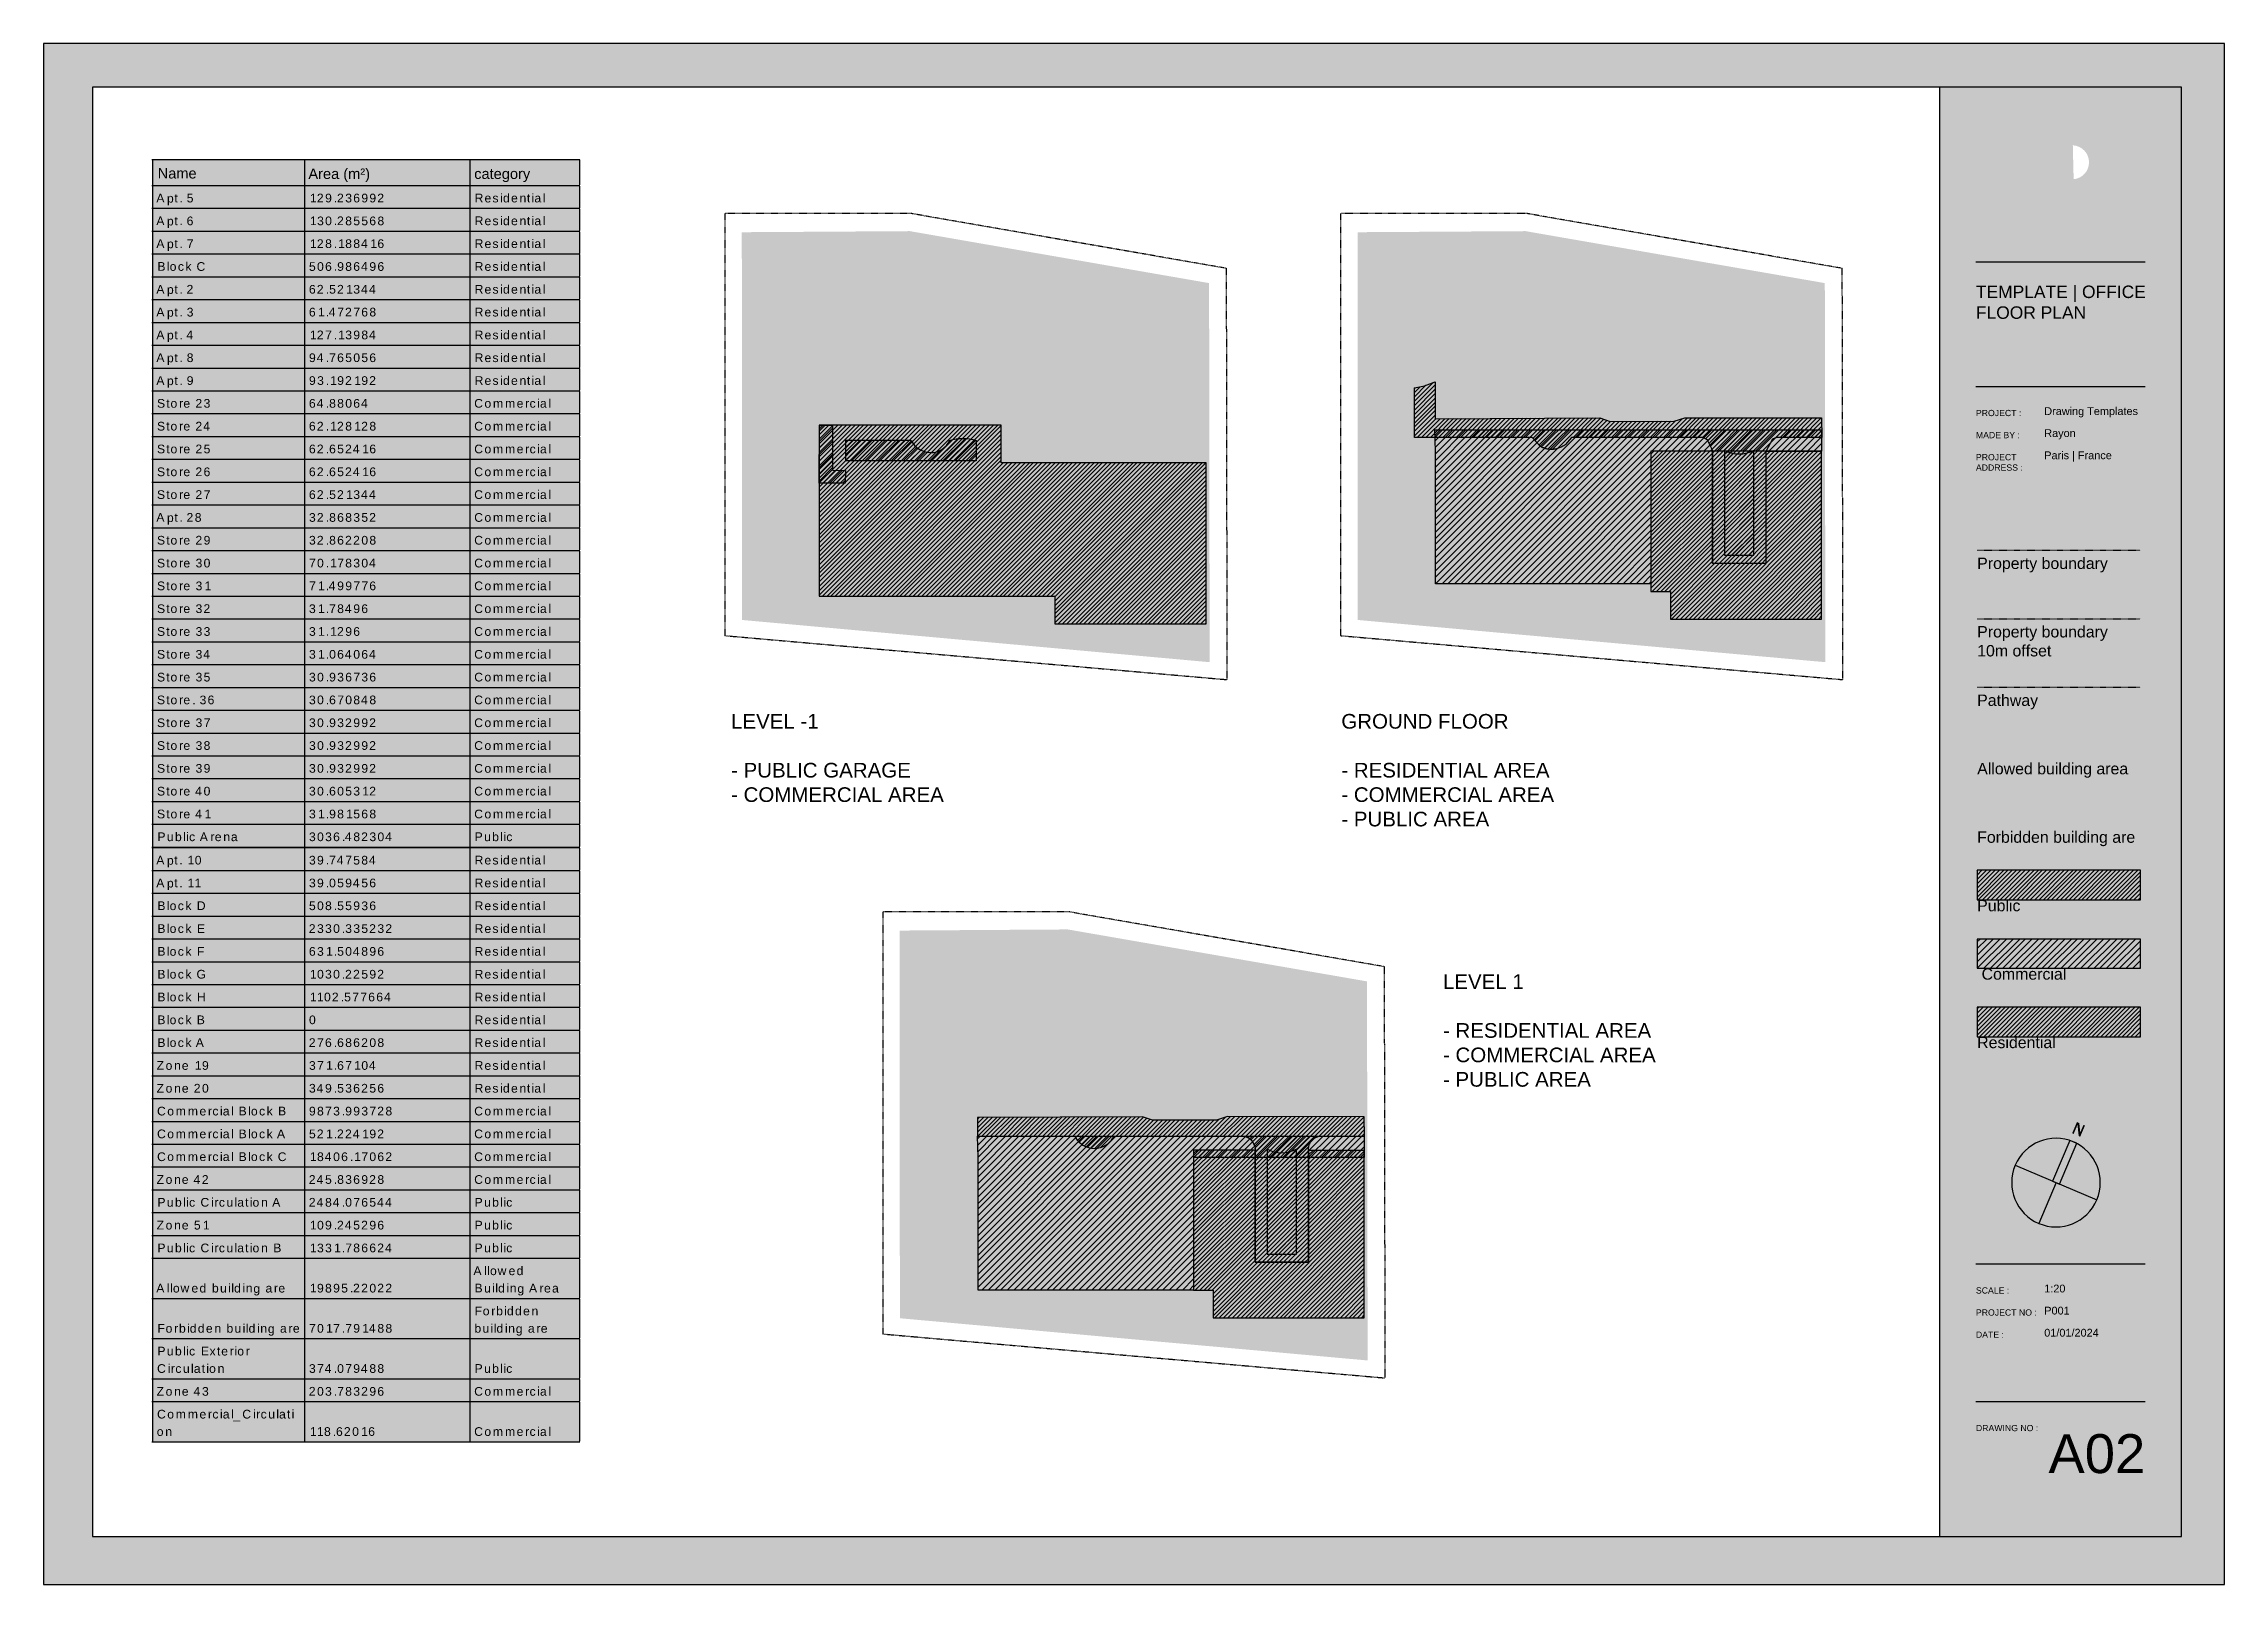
# Model space of a CAD drawing. Header units: metres. Extents: x 183920 to 185578, y 20757 to 21440.
# Drawn here: x 185131.3 to 185577.6, y 21119.2 to 21434.5 of the extents above; entities that cross this region are included whole.
import ezdxf

# ---------------------------------------------------------------- set-up
doc = ezdxf.new("R2010")
doc.units = ezdxf.units.M
for name, pattern in [('Commercial', [0]), ('Light Grey Page Line', [0]), ('Page Lines', [0]), ('Path', [0.001111, 0.0003175, -0.00015875, 0.0003175, -0.00015875, 0, -0.00015875]), ('Property boundary', [0.001111, 0.0003175, -0.00015875, 0.0003175, -0.00015875, 0, -0.00015875]), ('Public', [0]), ('Residential', [0]), ('Style Grey Hatch  Line', [0]), ('Style_2', [0]), ('Style_30', [0]), ('Style_5', [0.001111, 0.0003175, -0.00015875, 0.0003175, -0.00015875, 0, -0.00015875])]:
    doc.linetypes.add(name, pattern=pattern)
for name, color, linetype, true_color in [('Import - Page 1', 7, 'Continuous', 0xff1493), ('Imported blocks_1', 7, 'Continuous', 0xc57dd9), ('Page and Legend', 7, 'Continuous', 0xf890f8), ('PDF_Geometry', 7, 'Continuous', 0x000000), ('PDF_Solid Fills', 7, 'Continuous', 0xffffff), ('PDF_Text', 7, 'Continuous', 0x000000), ('Walls', 7, 'Continuous', 0x68db4c), ('Zoning', 7, 'Continuous', 0x47d2e2)]:
    doc.layers.add(name, color=color, linetype=linetype, true_color=true_color)
doc.styles.add('Logo Text A3', font='', dxfattribs={"height": 0.0024})
doc.styles.add('Sheet Number A3', font='', dxfattribs={"height": 0.0075})
doc.styles.add('Style_10', font='', dxfattribs={"height": 1.58191})
doc.styles.add('Style_14', font='', dxfattribs={"height": 3})
doc.styles.add('Style_18', font='', dxfattribs={"height": 3})
doc.styles.add('Style_19', font='', dxfattribs={"height": 0.18988})
doc.styles.add('Style_4', font='', dxfattribs={"height": 0.158194})
doc.styles.add('Style_6', font='', dxfattribs={"height": 4.2})
doc.styles.add('Text M A3', font='', dxfattribs={"height": 0.0015})
doc.styles.add('Text S A3', font='', dxfattribs={"height": 0.0012})
doc.styles.get('Logo Text A3').set_extended_font_data('arial')
doc.styles.get('Sheet Number A3').set_extended_font_data('arial')
doc.styles.get('Style_10').set_extended_font_data('arial')
doc.styles.get('Style_14').set_extended_font_data('arial')
doc.styles.get('Style_18').set_extended_font_data('arial')
doc.styles.get('Style_19').set_extended_font_data('arial')
doc.styles.get('Style_4').set_extended_font_data('arial')
doc.styles.get('Style_6').set_extended_font_data('arial')
doc.styles.get('Text M A3').set_extended_font_data('arial')
doc.styles.get('Text S A3').set_extended_font_data('arial')
pattern_1 = [(45, (0, 0), (-3.5355339, 3.5355339), []), (45, (0.9, 0), (-3.5355339, 3.5355339), []), (45, (1.8, 0), (-3.5355339, 3.5355339), []), (45, (2.7, 0), (-3.5355339, 3.5355339), []), (45, (3.6, 0), (-3.5355339, 3.5355339), []), (45, (4.5, 0), (-3.5355339, 3.5355339), []), (45, (5.4, 0), (-3.5355339, 3.5355339), []), (45, (6.3, 0), (-3.5355339, 3.5355339), [])]
pattern_2 = [(45, (0, 0), (-5.30330086, 5.30330086), []), (45, (1.35, 0), (-5.30330086, 5.30330086), []), (45, (2.7, 0), (-5.30330086, 5.30330086), []), (45, (4.05, 0), (-5.30330086, 5.30330086), []), (45, (5.4, 0), (-5.30330086, 5.30330086), []), (45, (6.75, 0), (-5.30330086, 5.30330086), []), (45, (8.1, 0), (-5.30330086, 5.30330086), []), (45, (9.45, 0), (-5.30330086, 5.30330086), [])]

msp = doc.modelspace()

# ---------------------------------------------------------------- texts
at = {"layer": 'Import - Page 1', "char_height": 3, "width": 95.5043, "attachment_point": 1}
for s, insert, style in [('LEVEL -1\\P\\P- PUBLIC GARAGE\\P- COMMERCIAL AREA', (185272.02, 21297.3), 'Style_18'), ('GROUND FLOOR\\P\\P- RESIDENTIAL AREA\\P- COMMERCIAL AREA\\P- PUBLIC AREA', (185396.91, 21297.3), 'Style_18'), ('LEVEL 1\\P\\P- RESIDENTIAL AREA\\P- COMMERCIAL AREA\\P- PUBLIC AREA', (185417.71, 21244.04), 'Style_14')]:
    msp.add_mtext(s, dxfattribs=dict(at, insert=insert, style=style))

# ---------------------------------------------------------------- blocks, each defined once
blk = doc.blocks.new('Group 6')
at = {"layer": 'PDF_Solid Fills', "transparency": 33554483}
blk.add_hatch(color=256, dxfattribs=at).paths.add_polyline_path([(185198.8, 21361.98), (185276.36, 21361.98), (185276.36, 21254.02), (185198.8, 21254.02), (185198.8, 21361.98)], flags=0)
at = {"layer": 'PDF_Geometry', "linetype": 'Style_30'}
for points in [[(185198.6, 21362.08), (185276.36, 21362.08)], [(185198.7, 21361.98), (185198.7, 21358.03)], [(185226.33, 21361.98), (185226.33, 21358.03)], [(185256.33, 21361.98), (185256.33, 21358.03)], [(185276.26, 21361.98), (185276.26, 21358.03)], [(185198.6, 21357.93), (185276.36, 21357.93)], [(185198.7, 21357.83), (185198.7, 21353.89)], [(185226.33, 21357.83), (185226.33, 21353.89)], [(185256.33, 21357.83), (185256.33, 21353.89)], [(185276.26, 21357.83), (185276.26, 21353.89)], [(185198.6, 21353.79), (185276.36, 21353.79)], [(185198.7, 21353.69), (185198.7, 21349.74)], [(185226.33, 21353.69), (185226.33, 21349.74)], [(185256.33, 21353.69), (185256.33, 21349.74)], [(185276.26, 21353.69), (185276.26, 21349.74)], [(185198.6, 21349.64), (185276.36, 21349.64)], [(185198.7, 21349.54), (185198.7, 21345.6)], [(185226.33, 21349.54), (185226.33, 21345.6)], [(185256.33, 21349.54), (185256.33, 21345.6)], [(185276.26, 21349.54), (185276.26, 21345.6)], [(185198.6, 21345.5), (185276.36, 21345.5)], [(185198.7, 21345.4), (185198.7, 21341.45)], [(185226.33, 21345.4), (185226.33, 21341.45)], [(185256.33, 21345.4), (185256.33, 21341.45)], [(185276.26, 21345.4), (185276.26, 21341.45)], [(185198.6, 21341.35), (185276.36, 21341.35)], [(185198.7, 21341.25), (185198.7, 21337.31)], [(185226.33, 21341.25), (185226.33, 21337.31)], [(185256.33, 21341.25), (185256.33, 21337.31)], [(185276.26, 21341.25), (185276.26, 21337.31)], [(185198.6, 21337.21), (185276.36, 21337.21)], [(185198.7, 21337.11), (185198.7, 21333.16)], [(185226.33, 21337.11), (185226.33, 21333.16)], [(185256.33, 21337.11), (185256.33, 21333.16)], [(185276.26, 21337.11), (185276.26, 21333.16)], [(185198.6, 21333.06), (185276.36, 21333.06)], [(185198.7, 21332.96), (185198.7, 21329.02)], [(185226.33, 21332.96), (185226.33, 21329.02)], [(185256.33, 21332.96), (185256.33, 21329.02)], [(185276.26, 21332.96), (185276.26, 21329.02)], [(185198.6, 21328.92), (185276.36, 21328.92)], [(185198.7, 21328.82), (185198.7, 21324.87)], [(185226.33, 21328.82), (185226.33, 21324.87)], [(185256.33, 21328.82), (185256.33, 21324.87)], [(185276.26, 21328.82), (185276.26, 21324.87)], [(185198.6, 21324.77), (185276.36, 21324.77)], [(185198.7, 21324.68), (185198.7, 21320.73)], [(185226.33, 21324.68), (185226.33, 21320.73)], [(185256.33, 21324.68), (185256.33, 21320.73)], [(185276.26, 21324.68), (185276.26, 21320.73)], [(185198.6, 21320.63), (185276.36, 21320.63)], [(185198.7, 21320.53), (185198.7, 21316.58)], [(185226.33, 21320.53), (185226.33, 21316.58)], [(185256.33, 21320.53), (185256.33, 21316.58)], [(185276.26, 21320.53), (185276.26, 21316.58)], [(185198.6, 21316.48), (185276.36, 21316.48)], [(185198.7, 21316.39), (185198.7, 21312.44)], [(185226.33, 21316.39), (185226.33, 21312.44)], [(185256.33, 21316.39), (185256.33, 21312.44)], [(185276.26, 21316.39), (185276.26, 21312.44)], [(185198.6, 21312.34), (185276.36, 21312.34)], [(185198.7, 21312.24), (185198.7, 21308.29)], [(185226.33, 21312.24), (185226.33, 21308.29)], [(185256.33, 21312.24), (185256.33, 21308.29)], [(185276.26, 21312.24), (185276.26, 21308.29)], [(185198.6, 21308.2), (185276.36, 21308.2)], [(185198.7, 21308.1), (185198.7, 21304.15)], [(185226.33, 21308.1), (185226.33, 21304.15)], [(185256.33, 21308.1), (185256.33, 21304.15)], [(185276.26, 21308.1), (185276.26, 21304.15)], [(185198.6, 21304.05), (185276.36, 21304.05)], [(185198.7, 21303.95), (185198.7, 21300)], [(185226.33, 21303.95), (185226.33, 21300)], [(185256.33, 21303.95), (185256.33, 21300)], [(185276.26, 21303.95), (185276.26, 21300)], [(185198.6, 21299.91), (185276.36, 21299.91)], [(185198.7, 21299.81), (185198.7, 21295.86)], [(185226.33, 21299.81), (185226.33, 21295.86)], [(185256.33, 21299.81), (185256.33, 21295.86)], [(185276.26, 21299.81), (185276.26, 21295.86)], [(185198.6, 21295.76), (185276.36, 21295.76)], [(185198.7, 21295.66), (185198.7, 21291.72)], [(185226.33, 21295.66), (185226.33, 21291.72)], [(185256.33, 21295.66), (185256.33, 21291.72)], [(185276.26, 21295.66), (185276.26, 21291.72)], [(185198.6, 21291.62), (185276.36, 21291.62)], [(185198.7, 21291.52), (185198.7, 21287.57)], [(185226.33, 21291.52), (185226.33, 21287.57)], [(185256.33, 21291.52), (185256.33, 21287.57)], [(185276.26, 21291.52), (185276.26, 21287.57)], [(185198.6, 21287.47), (185276.36, 21287.47)], [(185198.7, 21287.37), (185198.7, 21280.27)], [(185226.33, 21287.37), (185226.33, 21280.27)], [(185256.33, 21287.37), (185256.33, 21280.27)], [(185276.26, 21287.37), (185276.26, 21280.27)], [(185198.6, 21280.17), (185276.36, 21280.17)], [(185198.7, 21280.07), (185198.7, 21272.97)], [(185226.33, 21280.07), (185226.33, 21272.97)], [(185256.33, 21280.07), (185256.33, 21272.97)], [(185276.26, 21280.07), (185276.26, 21272.97)], [(185198.6, 21272.87), (185276.36, 21272.87)], [(185198.7, 21272.77), (185198.7, 21265.66)], [(185226.33, 21272.77), (185226.33, 21265.66)], [(185256.33, 21272.77), (185256.33, 21265.66)], [(185276.26, 21272.77), (185276.26, 21265.66)], [(185198.6, 21265.56), (185276.36, 21265.56)], [(185198.7, 21265.47), (185198.7, 21261.52)], [(185226.33, 21265.47), (185226.33, 21261.52)], [(185256.33, 21265.47), (185256.33, 21261.52)], [(185276.26, 21265.47), (185276.26, 21261.52)], [(185198.6, 21261.42), (185276.36, 21261.42)], [(185198.7, 21261.32), (185198.7, 21254.22)], [(185226.33, 21261.32), (185226.33, 21254.22)], [(185256.33, 21261.32), (185256.33, 21254.22)], [(185276.26, 21261.32), (185276.26, 21254.22)], [(185198.6, 21254.12), (185276.36, 21254.12)]]:
    blk.add_lwpolyline(points, dxfattribs=at)
at = {"layer": 'PDF_Text', "char_height": 1.58, "attachment_point": 7, "style": 'Style_10'}
for s, insert, width in [('A', (185199.38, 21359.02), 2.2031), ('p', (185201.32, 21358.49), 1.4805), ('t', (185202.65, 21359), 0.8318), ('.', (185203.57, 21359.02), 0.3292), ('1', (185205.08, 21359.02), 0.8671), ('0', (185206.37, 21358.98), 1.5351), ('3', (185227.13, 21358.98), 1.5415), ('9', (185228.59, 21358.98), 1.5479), ('.', (185230.18, 21359.02), 0.3292), ('7', (185230.8, 21359.02), 1.5239), ('4', (185232.17, 21359.02), 1.6282), ('7', (185233.73, 21359.02), 1.5239), ('5', (185235.17, 21358.98), 1.5608), ('8', (185236.63, 21358.98), 1.5512), ('4', (185238.02, 21359.02), 1.6282), ('R', (185257.22, 21359.02), 2.0746), ('e', (185259.01, 21358.99), 1.572), ('s', (185260.46, 21358.99), 1.4163), ('i', (185261.87, 21359.02), 0.289), ('d', (185262.37, 21358.99), 1.4789), ('e', (185263.84, 21358.99), 1.572), ('n', (185265.38, 21359.02), 1.3858), ('t', (185266.72, 21359), 0.8318), ('i', (185267.58, 21359.02), 0.289), ('a', (185268.08, 21358.99), 1.5704), ('l', (185269.62, 21359.02), 0.289), ('A', (185199.38, 21354.87), 2.2031), ('p', (185201.32, 21354.35), 1.4805), ('t', (185202.65, 21354.85), 0.8318), ('.', (185203.57, 21354.87), 0.3292), ('1', (185205.08, 21354.87), 0.8671), ('1', (185206.35, 21354.87), 0.8671), ('3', (185227.13, 21354.84), 1.5415), ('9', (185228.59, 21354.84), 1.5479), ('.', (185230.18, 21354.87), 0.3292), ('0', (185230.78, 21354.84), 1.5351), ('5', (185232.25, 21354.84), 1.5608), ('9', (185233.71, 21354.84), 1.5479), ('4', (185235.1, 21354.87), 1.6282), ('5', (185236.64, 21354.84), 1.5608), ('6', (185238.09, 21354.84), 1.5544), ('R', (185257.22, 21354.87), 2.0746), ('e', (185259.01, 21354.84), 1.572), ('s', (185260.46, 21354.84), 1.4163), ('i', (185261.87, 21354.87), 0.289), ('d', (185262.37, 21354.84), 1.4789), ('e', (185263.84, 21354.84), 1.572), ('n', (185265.38, 21354.87), 1.3858), ('t', (185266.72, 21354.85), 0.8318), ('i', (185267.58, 21354.87), 0.289), ('a', (185268.08, 21354.84), 1.5704), ('l', (185269.62, 21354.87), 0.289), ('B', (185199.58, 21350.73), 1.7776), ('l', (185201.31, 21350.73), 0.289), ('o', (185201.81, 21350.7), 1.5977), ('c', (185203.29, 21350.7), 1.4853), ('k', (185204.68, 21350.73), 1.4131), ('D', (185206.75, 21350.73), 1.9462), ('5', (185227.13, 21350.7), 1.5608), ('0', (185228.59, 21350.7), 1.5351), ('8', (185230.05, 21350.7), 1.5512), ('5', (185232.25, 21350.7), 1.5608), ('5', (185233.71, 21350.7), 1.5608), ('9', (185235.17, 21350.7), 1.5479), ('3', (185236.64, 21350.69), 1.5415), ('6', (185238.09, 21350.7), 1.5544), ('R', (185257.22, 21350.73), 2.0746), ('e', (185259.01, 21350.7), 1.572), ('s', (185260.46, 21350.7), 1.4163), ('i', (185261.87, 21350.73), 0.289), ('d', (185262.37, 21350.7), 1.4789), ('e', (185263.84, 21350.7), 1.572), ('n', (185265.38, 21350.73), 1.3858), ('t', (185266.72, 21350.71), 0.8318), ('i', (185267.58, 21350.73), 0.289), ('a', (185268.08, 21350.7), 1.5704), ('l', (185269.62, 21350.73), 0.289), ('B', (185199.58, 21346.58), 1.7776), ('l', (185201.31, 21346.58), 0.289), ('o', (185201.81, 21346.55), 1.5977), ('c', (185203.29, 21346.55), 1.4853), ('k', (185204.68, 21346.58), 1.4131), ('E', (185206.76, 21346.58), 1.7567), ('2', (185227.1, 21346.58), 1.5576), ('3', (185228.59, 21346.55), 1.5415), ('3', (185230.05, 21346.55), 1.5415), ('0', (185231.52, 21346.55), 1.5351), ('.', (185231.65, 21350.73), 0.3292), ('3', (185233.71, 21346.55), 1.5415), ('3', (185235.18, 21346.55), 1.5415), ('5', (185236.64, 21346.55), 1.5608), ('2', (185238.07, 21346.58), 1.5576), ('3', (185239.56, 21346.55), 1.5415), ('2', (185241, 21346.58), 1.5576), ('R', (185257.22, 21346.58), 2.0746), ('e', (185259.01, 21346.55), 1.572), ('s', (185260.46, 21346.55), 1.4163), ('i', (185261.87, 21346.58), 0.289), ('d', (185262.37, 21346.55), 1.4789), ('e', (185263.84, 21346.55), 1.572), ('n', (185265.38, 21346.58), 1.3858), ('t', (185266.72, 21346.56), 0.8318), ('i', (185267.58, 21346.58), 0.289), ('a', (185268.08, 21346.55), 1.5704), ('l', (185269.62, 21346.58), 0.289), ('B', (185199.58, 21342.44), 1.7776), ('l', (185201.31, 21342.44), 0.289), ('o', (185201.81, 21342.41), 1.5977), ('c', (185203.29, 21342.41), 1.4853), ('k', (185204.68, 21342.44), 1.4131), ('F', (185206.77, 21342.44), 1.5881), ('6', (185227.12, 21342.41), 1.5544), ('3', (185228.59, 21342.4), 1.5415), ('1', (185230.23, 21342.44), 0.8671), ('5', (185232.25, 21342.41), 1.5608), ('.', (185233.11, 21346.58), 0.3292), ('0', (185233.71, 21342.41), 1.5351), ('4', (185235.1, 21342.44), 1.6282), ('8', (185236.63, 21342.41), 1.5512), ('9', (185238.1, 21342.41), 1.5479), ('6', (185239.55, 21342.41), 1.5544), ('R', (185257.22, 21342.44), 2.0746), ('e', (185259.01, 21342.41), 1.572), ('s', (185260.46, 21342.41), 1.4163), ('i', (185261.87, 21342.44), 0.289), ('d', (185262.37, 21342.41), 1.4789), ('e', (185263.84, 21342.41), 1.572), ('n', (185265.38, 21342.44), 1.3858), ('t', (185266.72, 21342.42), 0.8318), ('i', (185267.58, 21342.44), 0.289), ('a', (185268.08, 21342.41), 1.5704), ('l', (185269.62, 21342.44), 0.289), ('B', (185199.58, 21338.29), 1.7776), ('l', (185201.31, 21338.29), 0.289), ('o', (185201.81, 21338.26), 1.5977), ('c', (185203.29, 21338.26), 1.4853), ('k', (185204.68, 21338.29), 1.4131), ('G', (185206.69, 21338.26), 2.1774), ('1', (185227.3, 21338.29), 0.8671), ('0', (185228.59, 21338.26), 1.5351), ('3', (185230.05, 21338.26), 1.5415), ('0', (185231.52, 21338.26), 1.5351), ('.', (185231.65, 21342.44), 0.3292), ('2', (185233.68, 21338.29), 1.5576), ('2', (185235.14, 21338.29), 1.5576), ('5', (185236.64, 21338.26), 1.5608), ('9', (185238.1, 21338.26), 1.5479), ('2', (185239.53, 21338.29), 1.5576), ('R', (185257.22, 21338.29), 2.0746), ('e', (185259.01, 21338.26), 1.572), ('s', (185260.46, 21338.26), 1.4163), ('i', (185261.87, 21338.29), 0.289), ('d', (185262.37, 21338.26), 1.4789), ('e', (185263.84, 21338.26), 1.572), ('n', (185265.38, 21338.29), 1.3858), ('t', (185266.72, 21338.28), 0.8318), ('i', (185267.58, 21338.29), 0.289), ('a', (185268.08, 21338.26), 1.5704), ('l', (185269.62, 21338.29), 0.289), ('B', (185199.58, 21334.15), 1.7776), ('l', (185201.31, 21334.15), 0.289), ('o', (185201.81, 21334.12), 1.5977), ('c', (185203.29, 21334.12), 1.4853), ('k', (185204.68, 21334.15), 1.4131), ('H', (185206.76, 21334.15), 1.8466), ('1', (185227.3, 21334.15), 0.8671), ('1', (185228.57, 21334.15), 0.8671), ('0', (185229.86, 21334.12), 1.5351), ('2', (185231.29, 21334.15), 1.5576), ('.', (185233.11, 21338.29), 0.3292), ('5', (185233.52, 21334.12), 1.5608), ('7', (185234.99, 21334.15), 1.5239), ('7', (185236.46, 21334.15), 1.5239), ('6', (185237.89, 21334.12), 1.5544), ('6', (185239.36, 21334.12), 1.5544), ('4', (185240.76, 21334.15), 1.6282), ('R', (185257.22, 21334.15), 2.0746), ('e', (185259.01, 21334.12), 1.572), ('s', (185260.46, 21334.12), 1.4163), ('i', (185261.87, 21334.15), 0.289), ('d', (185262.37, 21334.12), 1.4789), ('e', (185263.84, 21334.12), 1.572), ('n', (185265.38, 21334.15), 1.3858), ('t', (185266.72, 21334.13), 0.8318), ('i', (185267.58, 21334.15), 0.289), ('a', (185268.08, 21334.12), 1.5704), ('l', (185269.62, 21334.15), 0.289), ('B', (185199.58, 21330), 1.7776), ('l', (185201.31, 21330), 0.289), ('k', (185204.68, 21330), 1.4131), ('B', (185206.74, 21330), 1.7776), ('0', (185227.13, 21329.97), 1.5351), ('.', (185232.91, 21334.15), 0.3292), ('R', (185257.22, 21330), 2.0746), ('i', (185261.87, 21330), 0.289), ('d', (185262.37, 21329.97), 1.4789), ('t', (185266.72, 21329.99), 0.8318), ('i', (185267.58, 21330), 0.289), ('l', (185269.62, 21330), 0.289), ('B', (185199.58, 21325.86), 1.7776), ('l', (185201.31, 21325.86), 0.289), ('o', (185201.81, 21329.97), 1.5977), ('c', (185203.29, 21329.97), 1.4853), ('k', (185204.68, 21325.86), 1.4131), ('A', (185206.55, 21325.86), 2.2031), ('2', (185227.1, 21325.86), 1.5576), ('7', (185228.61, 21325.86), 1.5239), ('6', (185230.04, 21325.83), 1.5544), ('6', (185232.24, 21325.83), 1.5544), ('8', (185233.71, 21325.83), 1.5512), ('6', (185235.16, 21325.83), 1.5544), ('2', (185236.61, 21325.86), 1.5576), ('0', (185238.1, 21325.83), 1.5351), ('8', (185239.56, 21325.83), 1.5512), ('R', (185257.22, 21325.86), 2.0746), ('e', (185259.01, 21329.97), 1.572), ('s', (185260.46, 21329.97), 1.4163), ('i', (185261.87, 21325.86), 0.289), ('d', (185262.37, 21325.83), 1.4789), ('e', (185263.84, 21329.97), 1.572), ('n', (185265.38, 21330), 1.3858), ('t', (185266.72, 21325.84), 0.8318), ('i', (185267.58, 21325.86), 0.289), ('a', (185268.08, 21329.97), 1.5704), ('l', (185269.62, 21325.86), 0.289), ('o', (185201.81, 21325.83), 1.5977), ('c', (185203.29, 21325.83), 1.4853), ('.', (185231.65, 21325.86), 0.3292), ('e', (185259.01, 21325.83), 1.572), ('s', (185260.46, 21325.83), 1.4163), ('i', (185261.87, 21321.72), 0.289), ('d', (185262.37, 21321.68), 1.4789), ('e', (185263.84, 21325.83), 1.572), ('n', (185265.38, 21325.86), 1.3858), ('i', (185267.58, 21321.72), 0.289), ('a', (185268.08, 21325.83), 1.5704), ('l', (185269.62, 21321.72), 0.289), ('Z', (185199.44, 21321.72), 1.8611), ('o', (185201.08, 21321.68), 1.5977), ('n', (185202.63, 21321.72), 1.3858), ('e', (185204.02, 21321.68), 1.572), ('1', (185206.4, 21321.72), 0.8671), ('9', (185207.69, 21321.68), 1.5479), ('3', (185227.13, 21321.68), 1.5415), ('7', (185228.61, 21321.72), 1.5239), ('1', (185230.23, 21321.72), 0.8671), ('.', (185231.65, 21321.72), 0.3292), ('6', (185232.24, 21321.68), 1.5544), ('7', (185233.73, 21321.72), 1.5239), ('1', (185235.35, 21321.72), 0.8671), ('0', (185236.64, 21321.68), 1.5351), ('4', (185238.02, 21321.72), 1.6282), ('R', (185257.22, 21321.72), 2.0746), ('e', (185259.01, 21321.68), 1.572), ('s', (185260.46, 21321.68), 1.4163), ('e', (185263.84, 21321.68), 1.572), ('n', (185265.38, 21321.72), 1.3858), ('t', (185266.72, 21321.7), 0.8318), ('a', (185268.08, 21321.68), 1.5704), ('Z', (185199.44, 21317.57), 1.8611), ('o', (185201.08, 21317.54), 1.5977), ('n', (185202.63, 21317.57), 1.3858), ('e', (185204.02, 21317.54), 1.572), ('2', (185206.19, 21317.57), 1.5576), ('0', (185207.69, 21317.54), 1.5351), ('3', (185227.13, 21317.54), 1.5415), ('4', (185228.51, 21317.57), 1.6282), ('9', (185230.05, 21317.54), 1.5479), ('.', (185231.65, 21317.57), 0.3292), ('5', (185232.25, 21317.54), 1.5608), ('3', (185233.71, 21317.54), 1.5415), ('6', (185235.16, 21317.54), 1.5544), ('2', (185236.61, 21317.57), 1.5576), ('5', (185238.1, 21317.54), 1.5608), ('6', (185239.55, 21317.54), 1.5544), ('R', (185257.22, 21317.57), 2.0746), ('e', (185259.01, 21317.54), 1.572), ('s', (185260.46, 21317.54), 1.4163), ('i', (185261.87, 21317.57), 0.289), ('d', (185262.37, 21317.54), 1.4789), ('e', (185263.84, 21317.54), 1.572), ('n', (185265.38, 21317.57), 1.3858), ('t', (185266.72, 21317.55), 0.8318), ('i', (185267.58, 21317.57), 0.289), ('a', (185268.08, 21317.54), 1.5704), ('l', (185269.62, 21317.57), 0.289), ('C', (185199.52, 21313.39), 2.0811), ('o', (185201.37, 21313.39), 1.5977), ('m', (185202.92, 21313.43), 2.3107), ('m', (185205.12, 21313.43), 2.3107), ('e', (185207.23, 21313.39), 1.572), ('r', (185208.77, 21313.43), 0.9265), ('c', (185209.58, 21313.39), 1.4853), ('i', (185210.96, 21313.43), 0.289), ('a', (185211.47, 21313.39), 1.5704), ('l', (185213, 21313.43), 0.289), ('B', (185214.34, 21313.43), 1.7776), ('l', (185216.07, 21313.43), 0.289), ('o', (185216.58, 21313.39), 1.5977), ('c', (185218.06, 21313.39), 1.4853), ('k', (185219.44, 21313.43), 1.4131), ('B', (185221.51, 21313.43), 1.7776), ('9', (185227.13, 21313.39), 1.5479), ('8', (185228.59, 21313.39), 1.5512), ('7', (185230.07, 21313.43), 1.5239), ('3', (185231.52, 21313.39), 1.5415), ('.', (185233.11, 21313.43), 0.3292), ('9', (185233.71, 21313.39), 1.5479), ('9', (185235.17, 21313.39), 1.5479), ('3', (185236.64, 21313.39), 1.5415), ('7', (185238.12, 21313.43), 1.5239), ('2', (185239.53, 21313.43), 1.5576), ('8', (185241.02, 21313.39), 1.5512), ('C', (185257.15, 21313.39), 2.0811), ('o', (185259, 21313.39), 1.5977), ('m', (185260.55, 21313.43), 2.3107), ('m', (185262.75, 21313.43), 2.3107), ('e', (185264.86, 21313.39), 1.572), ('r', (185266.4, 21313.43), 0.9265), ('c', (185267.21, 21313.39), 1.4853), ('i', (185268.59, 21313.43), 0.289), ('a', (185269.1, 21313.39), 1.5704), ('l', (185270.63, 21313.43), 0.289), ('C', (185199.52, 21309.25), 2.0811), ('o', (185201.37, 21309.25), 1.5977), ('m', (185202.92, 21309.28), 2.3107), ('m', (185205.12, 21309.28), 2.3107), ('e', (185207.23, 21309.25), 1.572), ('r', (185208.77, 21309.28), 0.9265), ('c', (185209.58, 21309.25), 1.4853), ('i', (185210.96, 21309.28), 0.289), ('a', (185211.47, 21309.25), 1.5704), ('l', (185213, 21309.28), 0.289), ('B', (185214.34, 21309.28), 1.7776), ('l', (185216.07, 21309.28), 0.289), ('o', (185216.58, 21309.25), 1.5977), ('c', (185218.06, 21309.25), 1.4853), ('k', (185219.44, 21309.28), 1.4131), ('A', (185221.31, 21309.28), 2.2031), ('5', (185227.13, 21309.25), 1.5608), ('2', (185228.56, 21309.28), 1.5576), ('1', (185230.23, 21309.28), 0.8671), ('.', (185231.65, 21309.28), 0.3292), ('2', (185232.22, 21309.28), 1.5576), ('2', (185233.68, 21309.28), 1.5576), ('4', (185235.1, 21309.28), 1.6282), ('1', (185236.81, 21309.28), 0.8671), ('9', (185238.1, 21309.25), 1.5479), ('2', (185239.53, 21309.28), 1.5576), ('C', (185257.15, 21309.25), 2.0811), ('o', (185259, 21309.25), 1.5977), ('m', (185260.55, 21309.28), 2.3107), ('m', (185262.75, 21309.28), 2.3107), ('e', (185264.86, 21309.25), 1.572), ('r', (185266.4, 21309.28), 0.9265), ('c', (185267.21, 21309.25), 1.4853), ('i', (185268.59, 21309.28), 0.289), ('a', (185269.1, 21309.25), 1.5704), ('l', (185270.63, 21309.28), 0.289), ('C', (185199.52, 21305.1), 2.0811), ('o', (185201.37, 21305.11), 1.5977), ('m', (185202.92, 21305.14), 2.3107), ('m', (185205.12, 21305.14), 2.3107), ('e', (185207.23, 21305.11), 1.572), ('r', (185208.77, 21305.14), 0.9265), ('c', (185209.58, 21305.11), 1.4853), ('i', (185210.96, 21305.14), 0.289), ('a', (185211.47, 21305.11), 1.5704), ('l', (185213, 21305.14), 0.289), ('B', (185214.34, 21305.14), 1.7776), ('l', (185216.07, 21305.14), 0.289), ('o', (185216.58, 21305.11), 1.5977), ('c', (185218.06, 21305.11), 1.4853), ('k', (185219.44, 21305.14), 1.4131), ('C', (185221.45, 21305.1), 2.0811), ('1', (185227.3, 21305.14), 0.8671), ('8', (185228.59, 21305.1), 1.5512), ('4', (185229.98, 21305.14), 1.6282), ('0', (185231.52, 21305.1), 1.5351), ('6', (185232.97, 21305.1), 1.5544), ('.', (185234.57, 21305.14), 0.3292), ('1', (185235.35, 21305.14), 0.8671), ('7', (185236.65, 21305.14), 1.5239), ('0', (185238.1, 21305.1), 1.5351), ('6', (185239.55, 21305.1), 1.5544), ('2', (185241, 21305.14), 1.5576), ('C', (185257.15, 21305.1), 2.0811), ('o', (185259, 21305.11), 1.5977), ('m', (185260.55, 21305.14), 2.3107), ('m', (185262.75, 21305.14), 2.3107), ('e', (185264.86, 21305.11), 1.572), ('r', (185266.4, 21305.14), 0.9265), ('c', (185267.21, 21305.11), 1.4853), ('i', (185268.59, 21305.14), 0.289), ('a', (185269.1, 21305.11), 1.5704), ('l', (185270.63, 21305.14), 0.289), ('Z', (185199.44, 21300.99), 1.8611), ('o', (185201.08, 21300.96), 1.5977), ('n', (185202.63, 21300.99), 1.3858), ('e', (185204.02, 21300.96), 1.572), ('4', (185206.15, 21300.99), 1.6282), ('2', (185207.66, 21300.99), 1.5576), ('2', (185227.1, 21300.99), 1.5576), ('4', (185228.51, 21300.99), 1.6282), ('5', (185230.05, 21300.96), 1.5608), ('.', (185231.65, 21300.99), 0.3292), ('8', (185232.25, 21300.96), 1.5512), ('3', (185233.71, 21300.96), 1.5415), ('6', (185235.16, 21300.96), 1.5544), ('9', (185236.64, 21300.96), 1.5479), ('2', (185238.07, 21300.99), 1.5576), ('8', (185239.56, 21300.96), 1.5512), ('C', (185257.15, 21300.96), 2.0811), ('o', (185259, 21300.96), 1.5977), ('m', (185260.55, 21300.99), 2.3107), ('m', (185262.75, 21300.99), 2.3107), ('e', (185264.86, 21300.96), 1.572), ('r', (185266.4, 21300.99), 0.9265), ('c', (185267.21, 21300.96), 1.4853), ('i', (185268.59, 21300.99), 0.289), ('a', (185269.1, 21300.96), 1.5704), ('l', (185270.63, 21300.99), 0.289), ('P', (185199.59, 21296.85), 1.7968), ('u', (185201.31, 21296.82), 1.3826), ('b', (185202.78, 21296.82), 1.4789), ('l', (185204.24, 21296.85), 0.289), ('i', (185204.83, 21296.85), 0.289), ('c', (185205.34, 21296.82), 1.4853), ('C', (185207.41, 21296.82), 2.0811), ('i', (185209.36, 21296.85), 0.289), ('r', (185209.94, 21296.85), 0.9265), ('c', (185210.75, 21296.82), 1.4853), ('u', (185212.13, 21296.82), 1.3826), ('l', (185213.59, 21296.85), 0.289), ('a', (185214.1, 21296.82), 1.5704), ('t', (185215.52, 21296.83), 0.8318), ('i', (185216.38, 21296.85), 0.289), ('o', (185216.87, 21296.82), 1.5977), ('n', (185218.42, 21296.85), 1.3858), ('A', (185220.44, 21296.85), 2.2031), ('2', (185227.1, 21296.85), 1.5576), ('4', (185228.51, 21296.85), 1.6282), ('8', (185230.05, 21296.82), 1.5512), ('4', (185231.44, 21296.85), 1.6282), ('.', (185233.11, 21296.85), 0.3292), ('0', (185233.71, 21296.82), 1.5351), ('7', (185235.19, 21296.85), 1.5239), ('6', (185236.63, 21296.82), 1.5544), ('5', (185238.1, 21296.82), 1.5608), ('4', (185239.49, 21296.85), 1.6282), ('4', (185240.95, 21296.85), 1.6282), ('P', (185257.22, 21296.85), 1.7968), ('u', (185258.94, 21296.82), 1.3826), ('b', (185260.41, 21296.82), 1.4789), ('l', (185261.87, 21296.85), 0.289), ('i', (185262.46, 21296.85), 0.289), ('c', (185262.97, 21296.82), 1.4853), ('Z', (185199.44, 21292.7), 1.8611), ('o', (185201.08, 21292.67), 1.5977), ('n', (185202.63, 21292.7), 1.3858), ('e', (185204.02, 21292.67), 1.572), ('5', (185206.22, 21292.67), 1.5608), ('1', (185207.86, 21292.7), 0.8671), ('1', (185227.3, 21292.7), 0.8671), ('0', (185228.59, 21292.67), 1.5351), ('9', (185230.05, 21292.67), 1.5479), ('.', (185231.65, 21292.7), 0.3292), ('2', (185232.22, 21292.7), 1.5576), ('4', (185233.64, 21292.7), 1.6282), ('5', (185235.17, 21292.67), 1.5608), ('2', (185236.61, 21292.7), 1.5576), ('9', (185238.1, 21292.67), 1.5479), ('6', (185239.55, 21292.67), 1.5544), ('P', (185257.22, 21292.7), 1.7968), ('u', (185258.94, 21292.67), 1.3826), ('b', (185260.41, 21292.67), 1.4789), ('l', (185261.87, 21292.7), 0.289), ('i', (185262.46, 21292.7), 0.289), ('c', (185262.97, 21292.67), 1.4853), ('P', (185199.59, 21288.56), 1.7968), ('u', (185201.31, 21288.53), 1.3826), ('b', (185202.78, 21288.53), 1.4789), ('l', (185204.24, 21288.56), 0.289), ('i', (185204.83, 21288.56), 0.289), ('c', (185205.34, 21288.53), 1.4853), ('C', (185207.41, 21288.53), 2.0811), ('i', (185209.36, 21288.56), 0.289), ('r', (185209.94, 21288.56), 0.9265), ('c', (185210.75, 21288.53), 1.4853), ('u', (185212.13, 21288.53), 1.3826), ('l', (185213.59, 21288.56), 0.289), ('a', (185214.1, 21288.53), 1.5704), ('t', (185215.52, 21288.54), 0.8318), ('i', (185216.38, 21288.56), 0.289), ('o', (185216.87, 21288.53), 1.5977), ('n', (185218.42, 21288.56), 1.3858), ('B', (185220.64, 21288.56), 1.7776), ('1', (185227.3, 21288.56), 0.8671), ('3', (185228.59, 21288.52), 1.5415), ('3', (185230.05, 21288.52), 1.5415), ('1', (185231.69, 21288.56), 0.8671), ('.', (185233.11, 21288.56), 0.3292), ('7', (185233.73, 21288.56), 1.5239), ('8', (185235.17, 21288.53), 1.5512), ('6', (185236.63, 21288.53), 1.5544), ('6', (185238.09, 21288.53), 1.5544), ('2', (185239.53, 21288.56), 1.5576), ('4', (185240.95, 21288.56), 1.6282), ('P', (185257.22, 21288.56), 1.7968), ('u', (185258.94, 21288.53), 1.3826), ('b', (185260.41, 21288.53), 1.4789), ('l', (185261.87, 21288.56), 0.289), ('i', (185262.46, 21288.56), 0.289), ('c', (185262.97, 21288.53), 1.4853), ('A', (185257.01, 21284.41), 2.2031), ('l', (185258.94, 21284.41), 0.289), ('l', (185259.52, 21284.41), 0.289), ('o', (185260.03, 21284.38), 1.5977), ('w', (185261.41, 21284.41), 2.3396), ('e', (185263.4, 21284.38), 1.572), ('d', (185264.86, 21284.38), 1.4789), ('A', (185199.38, 21281.26), 2.2031), ('l', (185201.31, 21281.26), 0.289), ('l', (185201.89, 21281.26), 0.289), ('o', (185202.4, 21281.22), 1.5977), ('w', (185203.78, 21281.26), 2.3396), ('e', (185205.77, 21281.22), 1.572), ('d', (185207.23, 21281.22), 1.4789), ('b', (185209.5, 21281.22), 1.4789), ('u', (185210.96, 21281.22), 1.3826), ('i', (185212.43, 21281.26), 0.289), ('l', (185213.01, 21281.26), 0.289), ('d', (185213.52, 21281.22), 1.4789), ('i', (185215.06, 21281.26), 0.289), ('n', (185215.65, 21281.26), 1.3858), ('g', (185217.02, 21280.7), 1.503), ('a', (185219.23, 21281.22), 1.5704), ('r', (185220.77, 21281.26), 0.9265), ('e', (185221.57, 21281.22), 1.572), ('1', (185227.3, 21281.26), 0.8671), ('9', (185228.59, 21281.22), 1.5479), ('8', (185230.05, 21281.22), 1.5512), ('9', (185231.52, 21281.22), 1.5479), ('5', (185232.98, 21281.22), 1.5608), ('.', (185234.57, 21281.26), 0.3292), ('2', (185235.14, 21281.26), 1.5576), ('2', (185236.61, 21281.26), 1.5576), ('0', (185238.1, 21281.22), 1.5351), ('2', (185239.53, 21281.26), 1.5576), ('2', (185241, 21281.26), 1.5576), ('B', (185257.21, 21281.26), 1.7776), ('u', (185258.94, 21281.22), 1.3826), ('i', (185260.41, 21281.26), 0.289), ('l', (185260.99, 21281.26), 0.289), ('d', (185261.49, 21281.22), 1.4789), ('i', (185263.04, 21281.26), 0.289), ('n', (185263.63, 21281.26), 1.3858), ('g', (185265, 21280.7), 1.503), ('A', (185267.11, 21281.26), 2.2031), ('r', (185269.03, 21281.26), 0.9265), ('e', (185269.84, 21281.22), 1.572), ('a', (185271.3, 21281.22), 1.5704), ('F', (185257.23, 21277.11), 1.5881), ('o', (185258.71, 21277.08), 1.5977), ('r', (185260.26, 21277.11), 0.9265), ('b', (185261.14, 21277.08), 1.4789), ('i', (185262.6, 21277.11), 0.289), ('d', (185263.1, 21277.08), 1.4789), ('d', (185264.56, 21277.08), 1.4789), ('e', (185266.03, 21277.08), 1.572), ('n', (185267.57, 21277.11), 1.3858), ('F', (185199.6, 21273.95), 1.5881), ('o', (185201.08, 21273.92), 1.5977), ('r', (185202.63, 21273.95), 0.9265), ('b', (185203.51, 21273.92), 1.4789), ('i', (185204.97, 21273.95), 0.289), ('d', (185205.47, 21273.92), 1.4789), ('d', (185206.93, 21273.92), 1.4789), ('e', (185208.4, 21273.92), 1.572), ('n', (185209.94, 21273.95), 1.3858), ('b', (185212.14, 21273.92), 1.4789), ('u', (185213.6, 21273.92), 1.3826), ('i', (185215.07, 21273.95), 0.289), ('l', (185215.64, 21273.95), 0.289), ('d', (185216.15, 21273.92), 1.4789), ('i', (185217.7, 21273.95), 0.289), ('n', (185218.28, 21273.95), 1.3858), ('g', (185219.66, 21273.4), 1.503), ('a', (185221.86, 21273.92), 1.5704), ('r', (185223.4, 21273.95), 0.9265), ('e', (185224.2, 21273.92), 1.572), ('7', (185227.14, 21273.95), 1.5239), ('0', (185228.59, 21273.92), 1.5351), ('1', (185230.23, 21273.95), 0.8671), ('7', (185231.53, 21273.95), 1.5239), ('.', (185233.11, 21273.95), 0.3292), ('7', (185233.73, 21273.95), 1.5239), ('9', (185235.17, 21273.92), 1.5479), ('1', (185236.81, 21273.95), 0.8671), ('4', (185238.02, 21273.95), 1.6282), ('8', (185239.56, 21273.92), 1.5512), ('8', (185241.02, 21273.92), 1.5512), ('b', (185257.19, 21273.92), 1.4789), ('u', (185258.65, 21273.92), 1.3826), ('i', (185260.12, 21273.95), 0.289), ('l', (185260.7, 21273.95), 0.289), ('d', (185261.2, 21273.92), 1.4789), ('i', (185262.75, 21273.95), 0.289), ('n', (185263.33, 21273.95), 1.3858), ('g', (185264.71, 21273.4), 1.503), ('a', (185266.91, 21273.92), 1.5704), ('r', (185268.45, 21273.95), 0.9265), ('e', (185269.25, 21273.92), 1.572), ('C', (185199.52, 21266.62), 2.0811), ('P', (185199.59, 21269.81), 1.7968), ('u', (185201.31, 21269.78), 1.3826), ('i', (185201.46, 21266.65), 0.289), ('r', (185202.04, 21266.65), 0.9265), ('b', (185202.78, 21269.78), 1.4789), ('c', (185202.85, 21266.62), 1.4853), ('l', (185204.24, 21269.81), 0.289), ('i', (185204.83, 21269.81), 0.289), ('c', (185205.34, 21269.78), 1.4853), ('l', (185205.69, 21266.65), 0.289), ('a', (185206.21, 21266.62), 1.5704), ('t', (185207.62, 21266.63), 0.8318), ('E', (185207.49, 21269.81), 1.7567), ('i', (185208.48, 21266.65), 0.289), ('o', (185208.98, 21266.62), 1.5977), ('x', (185209.06, 21269.81), 1.5961), ('t', (185210.4, 21269.79), 0.8318), ('n', (185210.53, 21266.65), 1.3858), ('e', (185211.18, 21269.78), 1.572), ('r', (185212.72, 21269.81), 0.9265), ('i', (185213.6, 21269.81), 0.289), ('o', (185214.1, 21269.78), 1.5977), ('r', (185215.64, 21269.81), 0.9265), ('3', (185227.13, 21266.62), 1.5415), ('7', (185228.61, 21266.65), 1.5239), ('4', (185229.98, 21266.65), 1.6282), ('0', (185232.25, 21266.62), 1.5351), ('7', (185233.73, 21266.65), 1.5239), ('9', (185235.17, 21266.62), 1.5479), ('4', (185236.56, 21266.65), 1.6282), ('8', (185238.1, 21266.62), 1.5512), ('8', (185239.56, 21266.62), 1.5512), ('P', (185257.22, 21266.65), 1.7968), ('b', (185260.41, 21266.62), 1.4789), ('l', (185261.87, 21266.65), 0.289), ('i', (185262.46, 21266.65), 0.289), ('c', (185262.97, 21266.62), 1.4853), ('Z', (185199.44, 21262.51), 1.8611), ('u', (185204.23, 21266.62), 1.3826), ('4', (185206.15, 21262.51), 1.6282), ('3', (185207.69, 21262.47), 1.5415), ('2', (185227.1, 21262.51), 1.5576), ('0', (185228.59, 21262.47), 1.5351), ('3', (185230.05, 21262.47), 1.5415), ('.', (185231.65, 21266.65), 0.3292), ('7', (185232.26, 21262.51), 1.5239), ('8', (185233.71, 21262.47), 1.5512), ('3', (185235.18, 21262.47), 1.5415), ('2', (185236.61, 21262.51), 1.5576), ('9', (185238.1, 21262.47), 1.5479), ('6', (185239.55, 21262.47), 1.5544), ('C', (185257.15, 21262.47), 2.0811), ('u', (185258.94, 21266.62), 1.3826), ('i', (185268.59, 21262.51), 0.289), ('l', (185270.63, 21262.51), 0.289), ('C', (185199.52, 21258.33), 2.0811), ('o', (185201.08, 21262.47), 1.5977), ('n', (185202.63, 21262.51), 1.3858), ('e', (185204.02, 21262.47), 1.572), ('i', (185210.96, 21258.36), 0.289), ('l', (185213, 21258.36), 0.289), ('C', (185215.01, 21258.33), 2.0811), ('i', (185216.96, 21258.36), 0.289), ('l', (185221.19, 21258.36), 0.289), ('i', (185223.98, 21258.36), 0.289), ('.', (185231.65, 21262.51), 0.3292), ('o', (185259, 21262.47), 1.5977), ('m', (185260.55, 21262.51), 2.3107), ('m', (185262.75, 21262.51), 2.3107), ('e', (185264.86, 21262.47), 1.572), ('r', (185266.4, 21262.51), 0.9265), ('c', (185267.21, 21262.47), 1.4853), ('a', (185269.1, 21262.47), 1.5704), ('o', (185199.47, 21255.17), 1.5977), ('n', (185201.02, 21255.2), 1.3858), ('o', (185201.37, 21258.33), 1.5977), ('m', (185202.92, 21258.36), 2.3107), ('m', (185205.12, 21258.36), 2.3107), ('e', (185207.23, 21258.33), 1.572), ('r', (185208.77, 21258.36), 0.9265), ('c', (185209.58, 21258.33), 1.4853), ('a', (185211.47, 21258.33), 1.5704), ('_', (185213.38, 21257.84), 1.9157), ('r', (185217.54, 21258.36), 0.9265), ('c', (185218.35, 21258.33), 1.4853), ('u', (185219.73, 21258.33), 1.3826), ('a', (185221.7, 21258.33), 1.5704), ('t', (185223.12, 21258.34), 0.8318), ('1', (185227.3, 21255.2), 0.8671), ('1', (185228.57, 21255.2), 0.8671), ('8', (185229.86, 21255.17), 1.5512), ('6', (185232.04, 21255.17), 1.5544), ('2', (185233.48, 21255.2), 1.5576), ('0', (185234.98, 21255.17), 1.5351), ('1', (185236.62, 21255.2), 0.8671), ('6', (185237.89, 21255.17), 1.5544), ('C', (185257.15, 21255.17), 2.0811), ('o', (185259, 21255.17), 1.5977), ('m', (185260.55, 21255.2), 2.3107), ('m', (185262.75, 21255.2), 2.3107), ('e', (185264.86, 21255.17), 1.572), ('r', (185266.4, 21255.2), 0.9265), ('c', (185267.21, 21255.17), 1.4853), ('i', (185268.59, 21255.2), 0.289), ('a', (185269.1, 21255.17), 1.5704), ('l', (185270.63, 21255.2), 0.289), ('.', (185231.45, 21255.2), 0.3292)]:
    blk.add_mtext(s, dxfattribs=dict(at, insert=insert, width=width))
blk = doc.blocks.new('ScaledText_4')
at = {"layer": 'Imported blocks_1', "insert": (-163.00908, 30.85568), "char_height": 0.0015, "width": 0.006851, "attachment_point": 1, "style": 'Text M A3'}
blk.add_mtext('Rayon', dxfattribs=at)
blk = doc.blocks.new('ScaledText_8')
at = {"layer": 'Imported blocks_1', "insert": (-163.00908, 31.16509), "char_height": 0.0015, "width": 0.0131587, "attachment_point": 1, "style": 'Text M A3'}
blk.add_mtext('P001', dxfattribs=at)
blk = doc.blocks.new('ScaledText_13')
at = {"layer": 'Imported blocks_1', "insert": (-162.88043, 30.86946), "char_height": 0.0012, "width": 0.0153138, "attachment_point": 1, "style": 'Text S A3'}
blk.add_mtext('PROJECT ADDRESS :', dxfattribs=at)
blk = doc.blocks.new('ScaledText_20')
at = {"layer": 'Imported blocks_1', "insert": (-163.73948, 34.14306), "char_height": 0.0075, "width": 0.0309091, "attachment_point": 3, "style": 'Sheet Number A3'}
blk.add_mtext('A02', dxfattribs=at)
blk = doc.blocks.new('Group 11_1')
at = {"layer": 'Zoning', "linetype": 'Property boundary'}
blk.add_lwpolyline([(185902.6, 20637.4), (185902.2, 20878.5), (185717.5, 20910.6), (185608, 20910.6), (185608, 20663.2), (185902.6, 20637.4)], close=True, dxfattribs=at)
blk = doc.blocks.new('ScaledText_27')
at = {"layer": 'Imported blocks_1', "insert": (-162.88043, 31.17887), "char_height": 0.0012, "width": 0.0056115, "attachment_point": 1, "style": 'Text S A3'}
blk.add_mtext('DATE :', dxfattribs=at)
blk = doc.blocks.new('ScaledText_32')
at = {"layer": 'Imported blocks_1', "insert": (-163.71254, 30.84211), "char_height": 0.0024, "width": 0.0407591, "attachment_point": 1, "style": 'Logo Text A3'}
blk.add_mtext('TEMPLATE | OFFICE FLOOR PLAN', dxfattribs=at)
blk = doc.blocks.new('ScaledText_38')
at = {"layer": 'Page and Legend', "insert": (185691.74, 20079.07), "char_height": 4.2, "width": 26.5394, "attachment_point": 1, "style": 'Style_6'}
blk.add_mtext('Pathway', dxfattribs=at)
blk = doc.blocks.new('ScaledText_41')
at = {"layer": 'Imported blocks_1', "insert": (-162.88043, 30.85387), "char_height": 0.0012, "width": 0.0096462, "attachment_point": 1, "style": 'Text S A3'}
blk.add_mtext('PROJECT :', dxfattribs=at)
blk = doc.blocks.new('Group 11_2')
at = {"layer": 'Zoning', "linetype": 'Property boundary'}
blk.add_lwpolyline([(185902.6, 20637.4), (185902.2, 20878.5), (185717.5, 20910.6), (185608, 20910.6), (185608, 20663.2), (185902.6, 20637.4)], close=True, dxfattribs=at)
blk = doc.blocks.new('ScaledText_49')
at = {"layer": 'Imported blocks_1', "insert": (-162.88043, 31.21183), "char_height": 0.0012, "width": 0.0130288, "attachment_point": 1, "style": 'Text S A3'}
blk.add_mtext('DRAWING NO :', dxfattribs=at)
blk = doc.blocks.new('ScaledText_52')
at = {"layer": 'Page and Legend', "insert": (185691.74, 20079.07), "char_height": 4.2, "width": 57.151, "attachment_point": 1, "style": 'Style_6'}
blk.add_mtext('Property boundary\\P10m offset', dxfattribs=at)
blk = doc.blocks.new('A3  Title block minimal vertical')
at = {"layer": 'Imported blocks_1', "transparency": 33554483}
for points in [[(-0.20993, -0.1483), (-0.20053, -0.13906), (-0.20053, 0.13995), (0.15506, 0.13995), (0.15506, -0.13906), (-0.20053, -0.13906), (-0.20993, -0.1483), (0.20993, -0.1483), (0.20993, 0.1483), (-0.20993, 0.1483), (-0.20993, -0.1483)], [(0.17685, -0.07068), (0.17818, -0.07124), (0.1815, -0.06338), (0.18018, -0.06282), (0.17685, -0.07068)], [(0.18062, -0.06147), (0.18154, -0.0593), (0.182, -0.0595), (0.18218, -0.06129), (0.1828, -0.05984), (0.18309, -0.05996), (0.18217, -0.06213), (0.18188, -0.062), (0.18165, -0.05984), (0.18091, -0.06159), (0.18062, -0.06147)]]:
    blk.add_hatch(color=256, dxfattribs=at).paths.add_polyline_path(points, flags=0)
h = blk.add_hatch(color=256, dxfattribs=at)
edge = h.paths.add_edge_path(flags=0)
edge.add_line((0.17292, 0.11775), (0.17292, 0.12873))
edge.add_line((0.17292, 0.12873), (0.18075, 0.12873))
edge.add_arc((0.1806, 0.12546), 0.00327, -84.5465, 87.4196, ccw=False)
edge.add_line((0.18091, 0.12221), (0.18381, 0.12221))
edge.add_line((0.18381, 0.12221), (0.18381, 0.11775))
edge.add_line((0.18381, 0.11775), (0.18169, 0.11775))
edge.add_line((0.18169, 0.11775), (0.17508, 0.12212))
edge.add_line((0.17508, 0.12212), (0.17508, 0.11775))
edge.add_line((0.17508, 0.11775), (0.17292, 0.11775))
edge.add_line((0.17292, 0.11775), (0.17292, 0.11775))
at = {"layer": 'Imported blocks_1', "linetype": 'Page Lines'}
blk.add_lwpolyline([(-0.20993, -0.1483), (0.20993, -0.1483), (0.20993, 0.1483), (-0.20993, 0.1483), (-0.20993, -0.1483)], close=True, dxfattribs=at)
at = {"layer": 'Imported blocks_1', "linetype": 'Light Grey Page Line'}
blk.add_lwpolyline([(-0.20053, -0.13906), (0.20169, -0.13906), (0.20169, 0.13995), (-0.20053, 0.13995), (-0.20053, -0.13906)], close=True, dxfattribs=at)
at = {"layer": 'Imported blocks_1', "linetype": 'Page Lines'}
for points in [[(0.15506, 0.13995), (0.15506, -0.13906)], [(0.16209, 0.10632), (0.1947, 0.10632)], [(0.16209, 0.08229), (0.1947, 0.08229)], [(0.16966, -0.06763), (0.18537, -0.07428)], [(0.17752, -0.07096), (0.17419, -0.07881)], [(0.16209, -0.08661), (0.1947, -0.08661)], [(0.16209, -0.11311), (0.1947, -0.11311)]]:
    blk.add_lwpolyline(points, dxfattribs=at)
blk.add_lwpolyline([(0.18537, -0.07428, 1), (0.16966, -0.06763, 1), (0.18537, -0.07428)], format="xyb", close=True, dxfattribs=at)
at = {"layer": 'Imported blocks_1', "linetype": 'Style Grey Hatch  Line'}
blk.add_lwpolyline([(0.17685, -0.07068), (0.17818, -0.07124), (0.1815, -0.06338), (0.18018, -0.06282), (0.17685, -0.07068)], close=True, dxfattribs=at)
blk = doc.blocks.new('ScaledText_57')
at = {"layer": 'Imported blocks_1', "insert": (-163.00908, 31.1573), "char_height": 0.0015, "width": 0.0131587, "attachment_point": 1, "style": 'Text M A3'}
blk.add_mtext('1:20', dxfattribs=at)
blk = doc.blocks.new('ScaledText_65')
at = {"layer": 'Imported blocks_1', "insert": (-162.88043, 31.17108), "char_height": 0.0012, "width": 0.01295, "attachment_point": 1, "style": 'Text S A3'}
blk.add_mtext('PROJECT NO :', dxfattribs=at)
blk = doc.blocks.new('ScaledText_70')
at = {"layer": 'Imported blocks_1', "insert": (-163.00908, 30.86347), "char_height": 0.0015, "width": 0.0154038, "attachment_point": 1, "style": 'Text M A3'}
blk.add_mtext('Paris | France ', dxfattribs=at)
blk = doc.blocks.new('ScaledText_73')
at = {"layer": 'Page and Legend', "insert": (185691.74, 20079.07), "char_height": 4.2, "width": 100.96, "attachment_point": 1, "style": 'Style_6'}
blk.add_mtext('Residential', dxfattribs=at)
blk = doc.blocks.new('ScaledText_78')
at = {"layer": 'Imported blocks_1', "insert": (-162.88043, 31.16329), "char_height": 0.0012, "width": 0.0070212, "attachment_point": 1, "style": 'Text S A3'}
blk.add_mtext('SCALE :', dxfattribs=at)
blk = doc.blocks.new('ScaledText_81')
at = {"layer": 'Page and Legend', "insert": (185691.74, 20079.07), "char_height": 4.2, "width": 100.96, "attachment_point": 1, "style": 'Style_6'}
blk.add_mtext('Public', dxfattribs=at)
blk = doc.blocks.new('Group 7')
at = {"layer": 'PDF_Solid Fills', "transparency": 33554483}
blk.add_hatch(color=256, dxfattribs=at).paths.add_polyline_path([(185585.42, 21526.961), (185593.176, 21526.961), (185593.176, 21514.468), (185585.42, 21514.468), (185585.42, 21526.961)], flags=0)
at = {"layer": 'PDF_Geometry', "linetype": 'Style_2'}
for points in [[(185585.4, 21526.971), (185593.176, 21526.971)], [(185585.41, 21526.961), (185585.41, 21526.507)], [(185588.173, 21526.961), (185588.173, 21526.507)], [(185591.173, 21526.961), (185591.173, 21526.507)], [(185593.167, 21526.961), (185593.167, 21526.507)], [(185585.4, 21526.497), (185593.176, 21526.497)], [(185585.41, 21526.487), (185585.41, 21526.092)], [(185588.173, 21526.487), (185588.173, 21526.092)], [(185591.173, 21526.487), (185591.173, 21526.092)], [(185593.167, 21526.487), (185593.167, 21526.092)], [(185585.4, 21526.083), (185593.176, 21526.083)], [(185585.41, 21526.073), (185585.41, 21525.678)], [(185588.173, 21526.073), (185588.173, 21525.678)], [(185591.173, 21526.073), (185591.173, 21525.678)], [(185593.167, 21526.073), (185593.167, 21525.678)], [(185585.4, 21525.668), (185593.176, 21525.668)], [(185585.41, 21525.658), (185585.41, 21525.263)], [(185588.173, 21525.658), (185588.173, 21525.263)], [(185591.173, 21525.658), (185591.173, 21525.263)], [(185593.167, 21525.658), (185593.167, 21525.263)], [(185585.4, 21525.254), (185593.176, 21525.254)], [(185585.41, 21525.244), (185585.41, 21524.849)], [(185588.173, 21525.244), (185588.173, 21524.849)], [(185591.173, 21525.244), (185591.173, 21524.849)], [(185593.167, 21525.244), (185593.167, 21524.849)], [(185585.4, 21524.839), (185593.176, 21524.839)], [(185585.41, 21524.829), (185585.41, 21524.435)], [(185588.173, 21524.829), (185588.173, 21524.435)], [(185591.173, 21524.829), (185591.173, 21524.435)], [(185593.167, 21524.829), (185593.167, 21524.435)], [(185585.4, 21524.425), (185593.176, 21524.425)], [(185585.41, 21524.415), (185585.41, 21524.02)], [(185588.173, 21524.415), (185588.173, 21524.02)], [(185591.173, 21524.415), (185591.173, 21524.02)], [(185593.167, 21524.415), (185593.167, 21524.02)], [(185585.4, 21524.01), (185593.176, 21524.01)], [(185585.41, 21524), (185585.41, 21523.606)], [(185588.173, 21524), (185588.173, 21523.606)], [(185591.173, 21524), (185591.173, 21523.606)], [(185593.167, 21524), (185593.167, 21523.606)], [(185585.4, 21523.596), (185593.176, 21523.596)], [(185585.41, 21523.586), (185585.41, 21523.191)], [(185588.173, 21523.586), (185588.173, 21523.191)], [(185591.173, 21523.586), (185591.173, 21523.191)], [(185593.167, 21523.586), (185593.167, 21523.191)], [(185585.4, 21523.181), (185593.176, 21523.181)], [(185585.41, 21523.171), (185585.41, 21522.777)], [(185588.173, 21523.171), (185588.173, 21522.777)], [(185591.173, 21523.171), (185591.173, 21522.777)], [(185593.167, 21523.171), (185593.167, 21522.777)], [(185585.4, 21522.767), (185593.176, 21522.767)], [(185585.41, 21522.757), (185585.41, 21522.362)], [(185588.173, 21522.757), (185588.173, 21522.362)], [(185591.173, 21522.757), (185591.173, 21522.362)], [(185593.167, 21522.757), (185593.167, 21522.362)], [(185585.4, 21522.352), (185593.176, 21522.352)], [(185585.41, 21522.342), (185585.41, 21521.948)], [(185588.173, 21522.342), (185588.173, 21521.948)], [(185591.173, 21522.342), (185591.173, 21521.948)], [(185593.167, 21522.342), (185593.167, 21521.948)], [(185585.4, 21521.938), (185593.176, 21521.938)], [(185585.41, 21521.928), (185585.41, 21521.533)], [(185588.173, 21521.928), (185588.173, 21521.533)], [(185591.173, 21521.928), (185591.173, 21521.533)], [(185593.167, 21521.928), (185593.167, 21521.533)], [(185585.4, 21521.523), (185593.176, 21521.523)], [(185585.41, 21521.514), (185585.41, 21521.119)], [(185588.173, 21521.514), (185588.173, 21521.119)], [(185591.173, 21521.514), (185591.173, 21521.119)], [(185593.167, 21521.514), (185593.167, 21521.119)], [(185585.4, 21521.109), (185593.176, 21521.109)], [(185585.41, 21521.099), (185585.41, 21520.704)], [(185588.173, 21521.099), (185588.173, 21520.704)], [(185591.173, 21521.099), (185591.173, 21520.704)], [(185593.167, 21521.099), (185593.167, 21520.704)], [(185585.4, 21520.694), (185593.176, 21520.694)], [(185585.41, 21520.685), (185585.41, 21520.29)], [(185588.173, 21520.685), (185588.173, 21520.29)], [(185591.173, 21520.685), (185591.173, 21520.29)], [(185593.167, 21520.685), (185593.167, 21520.29)], [(185585.4, 21520.28), (185593.176, 21520.28)], [(185585.41, 21520.27), (185585.41, 21519.875)], [(185588.173, 21520.27), (185588.173, 21519.875)], [(185591.173, 21520.27), (185591.173, 21519.875)], [(185593.167, 21520.27), (185593.167, 21519.875)], [(185585.4, 21519.866), (185593.176, 21519.866)], [(185585.41, 21519.856), (185585.41, 21519.461)], [(185588.173, 21519.856), (185588.173, 21519.461)], [(185591.173, 21519.856), (185591.173, 21519.461)], [(185593.167, 21519.856), (185593.167, 21519.461)], [(185585.4, 21519.451), (185593.176, 21519.451)], [(185585.41, 21519.441), (185585.41, 21519.046)], [(185588.173, 21519.441), (185588.173, 21519.046)], [(185591.173, 21519.441), (185591.173, 21519.046)], [(185593.167, 21519.441), (185593.167, 21519.046)], [(185585.4, 21519.037), (185593.176, 21519.037)], [(185585.41, 21519.027), (185585.41, 21518.632)], [(185588.173, 21519.027), (185588.173, 21518.632)], [(185591.173, 21519.027), (185591.173, 21518.632)], [(185593.167, 21519.027), (185593.167, 21518.632)], [(185585.4, 21518.622), (185593.176, 21518.622)], [(185585.41, 21518.612), (185585.41, 21518.217)], [(185588.173, 21518.612), (185588.173, 21518.217)], [(185591.173, 21518.612), (185591.173, 21518.217)], [(185593.167, 21518.612), (185593.167, 21518.217)], [(185585.4, 21518.208), (185593.176, 21518.208)], [(185585.41, 21518.198), (185585.41, 21517.803)], [(185588.173, 21518.198), (185588.173, 21517.803)], [(185591.173, 21518.198), (185591.173, 21517.803)], [(185593.167, 21518.198), (185593.167, 21517.803)], [(185585.4, 21517.793), (185593.176, 21517.793)], [(185585.41, 21517.783), (185585.41, 21517.389)], [(185588.173, 21517.783), (185588.173, 21517.389)], [(185591.173, 21517.783), (185591.173, 21517.389)], [(185593.167, 21517.783), (185593.167, 21517.389)], [(185585.4, 21517.379), (185593.176, 21517.379)], [(185585.41, 21517.369), (185585.41, 21516.974)], [(185588.173, 21517.369), (185588.173, 21516.974)], [(185591.173, 21517.369), (185591.173, 21516.974)], [(185593.167, 21517.369), (185593.167, 21516.974)], [(185585.4, 21516.964), (185593.176, 21516.964)], [(185585.41, 21516.954), (185585.41, 21516.56)], [(185588.173, 21516.954), (185588.173, 21516.56)], [(185591.173, 21516.954), (185591.173, 21516.56)], [(185593.167, 21516.954), (185593.167, 21516.56)], [(185585.4, 21516.55), (185593.176, 21516.55)], [(185585.41, 21516.54), (185585.41, 21516.145)], [(185588.173, 21516.54), (185588.173, 21516.145)], [(185591.173, 21516.54), (185591.173, 21516.145)], [(185593.167, 21516.54), (185593.167, 21516.145)], [(185585.4, 21516.135), (185593.176, 21516.135)], [(185585.41, 21516.125), (185585.41, 21515.731)], [(185588.173, 21516.125), (185588.173, 21515.731)], [(185591.173, 21516.125), (185591.173, 21515.731)], [(185593.167, 21516.125), (185593.167, 21515.731)], [(185585.4, 21515.721), (185593.176, 21515.721)], [(185585.41, 21515.711), (185585.41, 21515.316)], [(185588.173, 21515.711), (185588.173, 21515.316)], [(185591.173, 21515.711), (185591.173, 21515.316)], [(185593.167, 21515.711), (185593.167, 21515.316)], [(185585.4, 21515.306), (185593.176, 21515.306)], [(185585.41, 21515.296), (185585.41, 21514.902)], [(185588.173, 21515.296), (185588.173, 21514.902)], [(185591.173, 21515.296), (185591.173, 21514.902)], [(185593.167, 21515.296), (185593.167, 21514.902)], [(185585.4, 21514.892), (185593.176, 21514.892)], [(185585.41, 21514.882), (185585.41, 21514.487)], [(185588.173, 21514.882), (185588.173, 21514.487)], [(185591.173, 21514.882), (185591.173, 21514.487)], [(185593.167, 21514.882), (185593.167, 21514.487)], [(185585.4, 21514.477), (185593.176, 21514.477)]]:
    blk.add_lwpolyline(points, dxfattribs=at)
at = {"layer": 'PDF_Text', "attachment_point": 7}
for s, insert, char_height, width, style in [('Area (m²)', (185588.242, 21526.559), 0.1899, 1.71167, 'Style_19'), ('Name', (185585.503, 21526.622), 0.1899, 1.03059, 'Style_19'), ('category', (185591.255, 21526.559), 0.1899, 1.62178, 'Style_19'), ('A', (185585.479, 21526.191), 0.158, 0.22031, 'Style_4'), ('p', (185585.672, 21526.139), 0.158, 0.14805, 'Style_4'), ('t', (185585.806, 21526.189), 0.158, 0.08318, 'Style_4'), ('.', (185585.898, 21526.191), 0.158, 0.03292, 'Style_4'), ('5', (185586.031, 21526.188), 0.158, 0.15608, 'Style_4'), ('1', (185588.271, 21526.191), 0.158, 0.08671, 'Style_4'), ('2', (185588.396, 21526.191), 0.158, 0.15576, 'Style_4'), ('9', (185588.546, 21526.188), 0.158, 0.1548, 'Style_4'), ('.', (185588.705, 21526.191), 0.158, 0.03292, 'Style_4'), ('2', (185588.762, 21526.191), 0.158, 0.15576, 'Style_4'), ('3', (185588.912, 21526.188), 0.158, 0.15415, 'Style_4'), ('6', (185589.057, 21526.188), 0.158, 0.15544, 'Style_4'), ('9', (185589.204, 21526.188), 0.158, 0.1548, 'Style_4'), ('9', (185589.35, 21526.188), 0.158, 0.1548, 'Style_4'), ('2', (185589.494, 21526.191), 0.158, 0.15576, 'Style_4'), ('R', (185591.263, 21526.191), 0.158, 0.20747, 'Style_4'), ('e', (185591.442, 21526.188), 0.158, 0.15721, 'Style_4'), ('s', (185591.587, 21526.188), 0.158, 0.14163, 'Style_4'), ('i', (185591.728, 21526.191), 0.158, 0.0289, 'Style_4'), ('d', (185591.778, 21526.188), 0.158, 0.14789, 'Style_4'), ('e', (185591.924, 21526.188), 0.158, 0.15721, 'Style_4'), ('n', (185592.079, 21526.191), 0.158, 0.13858, 'Style_4'), ('t', (185592.212, 21526.189), 0.158, 0.08318, 'Style_4'), ('i', (185592.298, 21526.191), 0.158, 0.0289, 'Style_4'), ('a', (185592.349, 21526.188), 0.158, 0.15705, 'Style_4'), ('l', (185592.502, 21526.191), 0.158, 0.0289, 'Style_4'), ('A', (185585.479, 21525.777), 0.158, 0.22031, 'Style_4'), ('p', (185585.672, 21525.724), 0.158, 0.14805, 'Style_4'), ('t', (185585.806, 21525.775), 0.158, 0.08318, 'Style_4'), ('.', (185585.898, 21525.777), 0.158, 0.03292, 'Style_4'), ('6', (185586.03, 21525.773), 0.158, 0.15544, 'Style_4'), ('1', (185588.271, 21525.777), 0.158, 0.08671, 'Style_4'), ('3', (185588.4, 21525.773), 0.158, 0.15415, 'Style_4'), ('0', (185588.546, 21525.773), 0.158, 0.15351, 'Style_4'), ('.', (185588.705, 21525.777), 0.158, 0.03292, 'Style_4'), ('2', (185588.762, 21525.777), 0.158, 0.15576, 'Style_4'), ('8', (185588.911, 21525.773), 0.158, 0.15512, 'Style_4'), ('5', (185589.058, 21525.773), 0.158, 0.15608, 'Style_4'), ('5', (185589.204, 21525.773), 0.158, 0.15608, 'Style_4'), ('6', (185589.349, 21525.773), 0.158, 0.15544, 'Style_4'), ('8', (185589.497, 21525.773), 0.158, 0.15512, 'Style_4'), ('R', (185591.263, 21525.777), 0.158, 0.20747, 'Style_4'), ('e', (185591.442, 21525.774), 0.158, 0.15721, 'Style_4'), ('s', (185591.587, 21525.774), 0.158, 0.14163, 'Style_4'), ('i', (185591.728, 21525.777), 0.158, 0.0289, 'Style_4'), ('d', (185591.778, 21525.774), 0.158, 0.14789, 'Style_4'), ('e', (185591.924, 21525.774), 0.158, 0.15721, 'Style_4'), ('n', (185592.079, 21525.777), 0.158, 0.13858, 'Style_4'), ('t', (185592.212, 21525.775), 0.158, 0.08318, 'Style_4'), ('i', (185592.298, 21525.777), 0.158, 0.0289, 'Style_4'), ('a', (185592.349, 21525.774), 0.158, 0.15705, 'Style_4'), ('l', (185592.502, 21525.777), 0.158, 0.0289, 'Style_4'), ('A', (185585.479, 21525.362), 0.158, 0.22031, 'Style_4'), ('p', (185585.672, 21525.31), 0.158, 0.14805, 'Style_4'), ('t', (185585.806, 21525.36), 0.158, 0.08318, 'Style_4'), ('.', (185585.898, 21525.362), 0.158, 0.03292, 'Style_4'), ('7', (185586.033, 21525.362), 0.158, 0.15239, 'Style_4'), ('1', (185588.271, 21525.362), 0.158, 0.08671, 'Style_4'), ('2', (185588.396, 21525.362), 0.158, 0.15576, 'Style_4'), ('8', (185588.546, 21525.359), 0.158, 0.15512, 'Style_4'), ('.', (185588.705, 21525.362), 0.158, 0.03292, 'Style_4'), ('1', (185588.783, 21525.362), 0.158, 0.08671, 'Style_4'), ('8', (185588.911, 21525.359), 0.158, 0.15512, 'Style_4'), ('8', (185589.058, 21525.359), 0.158, 0.15512, 'Style_4'), ('4', (185589.197, 21525.362), 0.158, 0.16283, 'Style_4'), ('1', (185589.368, 21525.362), 0.158, 0.08671, 'Style_4'), ('6', (185589.496, 21525.359), 0.158, 0.15544, 'Style_4'), ('R', (185591.263, 21525.362), 0.158, 0.20747, 'Style_4'), ('e', (185591.442, 21525.359), 0.158, 0.15721, 'Style_4'), ('s', (185591.587, 21525.359), 0.158, 0.14163, 'Style_4'), ('i', (185591.728, 21525.362), 0.158, 0.0289, 'Style_4'), ('d', (185591.778, 21525.359), 0.158, 0.14789, 'Style_4'), ('e', (185591.924, 21525.359), 0.158, 0.15721, 'Style_4'), ('n', (185592.079, 21525.362), 0.158, 0.13858, 'Style_4'), ('t', (185592.212, 21525.36), 0.158, 0.08318, 'Style_4'), ('i', (185592.298, 21525.362), 0.158, 0.0289, 'Style_4'), ('a', (185592.349, 21525.359), 0.158, 0.15705, 'Style_4'), ('l', (185592.502, 21525.362), 0.158, 0.0289, 'Style_4'), ('B', (185585.498, 21524.948), 0.158, 0.17776, 'Style_4'), ('l', (185585.671, 21524.948), 0.158, 0.0289, 'Style_4'), ('o', (185585.722, 21524.945), 0.158, 0.15977, 'Style_4'), ('c', (185585.87, 21524.945), 0.158, 0.14853, 'Style_4'), ('k', (185586.008, 21524.948), 0.158, 0.14131, 'Style_4'), ('C', (185586.209, 21524.944), 0.158, 0.20811, 'Style_4'), ('5', (185588.253, 21524.944), 0.158, 0.15608, 'Style_4'), ('0', (185588.399, 21524.944), 0.158, 0.15351, 'Style_4'), ('6', (185588.545, 21524.944), 0.158, 0.15544, 'Style_4'), ('.', (185588.705, 21524.948), 0.158, 0.03292, 'Style_4'), ('9', (185588.765, 21524.944), 0.158, 0.1548, 'Style_4'), ('8', (185588.911, 21524.944), 0.158, 0.15512, 'Style_4'), ('6', (185589.057, 21524.944), 0.158, 0.15544, 'Style_4'), ('4', (185589.197, 21524.948), 0.158, 0.16283, 'Style_4'), ('9', (185589.35, 21524.944), 0.158, 0.1548, 'Style_4'), ('6', (185589.496, 21524.944), 0.158, 0.15544, 'Style_4'), ('R', (185591.263, 21524.948), 0.158, 0.20747, 'Style_4'), ('e', (185591.442, 21524.945), 0.158, 0.15721, 'Style_4'), ('s', (185591.587, 21524.945), 0.158, 0.14163, 'Style_4'), ('i', (185591.728, 21524.948), 0.158, 0.0289, 'Style_4'), ('d', (185591.778, 21524.945), 0.158, 0.14789, 'Style_4'), ('e', (185591.924, 21524.945), 0.158, 0.15721, 'Style_4'), ('n', (185592.079, 21524.948), 0.158, 0.13858, 'Style_4'), ('t', (185592.212, 21524.946), 0.158, 0.08318, 'Style_4'), ('i', (185592.298, 21524.948), 0.158, 0.0289, 'Style_4'), ('a', (185592.349, 21524.945), 0.158, 0.15705, 'Style_4'), ('l', (185592.502, 21524.948), 0.158, 0.0289, 'Style_4'), ('A', (185585.479, 21524.533), 0.158, 0.22031, 'Style_4'), ('p', (185585.672, 21524.481), 0.158, 0.14805, 'Style_4'), ('t', (185585.806, 21524.531), 0.158, 0.08318, 'Style_4'), ('.', (185585.898, 21524.533), 0.158, 0.03292, 'Style_4'), ('2', (185586.028, 21524.533), 0.158, 0.15576, 'Style_4'), ('6', (185588.252, 21524.53), 0.158, 0.15544, 'Style_4'), ('2', (185588.396, 21524.533), 0.158, 0.15576, 'Style_4'), ('.', (185588.559, 21524.533), 0.158, 0.03292, 'Style_4'), ('5', (185588.619, 21524.53), 0.158, 0.15608, 'Style_4'), ('2', (185588.762, 21524.533), 0.158, 0.15576, 'Style_4'), ('1', (185588.929, 21524.533), 0.158, 0.08671, 'Style_4'), ('3', (185589.058, 21524.53), 0.158, 0.15415, 'Style_4'), ('4', (185589.197, 21524.533), 0.158, 0.16283, 'Style_4'), ('4', (185589.343, 21524.533), 0.158, 0.16283, 'Style_4'), ('R', (185591.263, 21524.533), 0.158, 0.20747, 'Style_4'), ('e', (185591.442, 21524.53), 0.158, 0.15721, 'Style_4'), ('s', (185591.587, 21524.53), 0.158, 0.14163, 'Style_4'), ('i', (185591.728, 21524.533), 0.158, 0.0289, 'Style_4'), ('d', (185591.778, 21524.53), 0.158, 0.14789, 'Style_4'), ('e', (185591.924, 21524.53), 0.158, 0.15721, 'Style_4'), ('n', (185592.079, 21524.533), 0.158, 0.13858, 'Style_4'), ('t', (185592.212, 21524.531), 0.158, 0.08318, 'Style_4'), ('i', (185592.298, 21524.533), 0.158, 0.0289, 'Style_4'), ('a', (185592.349, 21524.53), 0.158, 0.15705, 'Style_4'), ('l', (185592.502, 21524.533), 0.158, 0.0289, 'Style_4'), ('A', (185585.479, 21524.119), 0.158, 0.22031, 'Style_4'), ('p', (185585.672, 21524.066), 0.158, 0.14805, 'Style_4'), ('t', (185585.806, 21524.117), 0.158, 0.08318, 'Style_4'), ('.', (185585.898, 21524.119), 0.158, 0.03292, 'Style_4'), ('3', (185586.031, 21524.115), 0.158, 0.15415, 'Style_4'), ('6', (185588.252, 21524.116), 0.158, 0.15544, 'Style_4'), ('1', (185588.417, 21524.119), 0.158, 0.08671, 'Style_4'), ('.', (185588.559, 21524.119), 0.158, 0.03292, 'Style_4'), ('4', (185588.611, 21524.119), 0.158, 0.16283, 'Style_4'), ('7', (185588.767, 21524.119), 0.158, 0.15239, 'Style_4'), ('2', (185588.908, 21524.119), 0.158, 0.15576, 'Style_4'), ('7', (185589.059, 21524.119), 0.158, 0.15239, 'Style_4'), ('6', (185589.203, 21524.116), 0.158, 0.15544, 'Style_4'), ('8', (185589.35, 21524.116), 0.158, 0.15512, 'Style_4'), ('R', (185591.263, 21524.119), 0.158, 0.20747, 'Style_4'), ('e', (185591.442, 21524.116), 0.158, 0.15721, 'Style_4'), ('s', (185591.587, 21524.116), 0.158, 0.14163, 'Style_4'), ('i', (185591.728, 21524.119), 0.158, 0.0289, 'Style_4'), ('d', (185591.778, 21524.116), 0.158, 0.14789, 'Style_4'), ('e', (185591.924, 21524.116), 0.158, 0.15721, 'Style_4'), ('n', (185592.079, 21524.119), 0.158, 0.13858, 'Style_4'), ('t', (185592.212, 21524.117), 0.158, 0.08318, 'Style_4'), ('i', (185592.298, 21524.119), 0.158, 0.0289, 'Style_4'), ('a', (185592.349, 21524.116), 0.158, 0.15705, 'Style_4'), ('l', (185592.502, 21524.119), 0.158, 0.0289, 'Style_4'), ('A', (185585.479, 21523.704), 0.158, 0.22031, 'Style_4'), ('p', (185585.672, 21523.652), 0.158, 0.14805, 'Style_4'), ('t', (185585.806, 21523.702), 0.158, 0.08318, 'Style_4'), ('.', (185585.898, 21523.704), 0.158, 0.03292, 'Style_4'), ('4', (185586.024, 21523.704), 0.158, 0.16283, 'Style_4'), ('1', (185588.271, 21523.704), 0.158, 0.08671, 'Style_4'), ('2', (185588.396, 21523.704), 0.158, 0.15576, 'Style_4'), ('7', (185588.547, 21523.704), 0.158, 0.15239, 'Style_4'), ('.', (185588.705, 21523.704), 0.158, 0.03292, 'Style_4'), ('1', (185588.783, 21523.704), 0.158, 0.08671, 'Style_4'), ('3', (185588.912, 21523.701), 0.158, 0.15415, 'Style_4'), ('9', (185589.058, 21523.701), 0.158, 0.1548, 'Style_4'), ('8', (185589.204, 21523.701), 0.158, 0.15512, 'Style_4'), ('4', (185589.343, 21523.704), 0.158, 0.16283, 'Style_4'), ('R', (185591.263, 21523.704), 0.158, 0.20747, 'Style_4'), ('e', (185591.442, 21523.701), 0.158, 0.15721, 'Style_4'), ('s', (185591.587, 21523.701), 0.158, 0.14163, 'Style_4'), ('i', (185591.728, 21523.704), 0.158, 0.0289, 'Style_4'), ('d', (185591.778, 21523.701), 0.158, 0.14789, 'Style_4'), ('e', (185591.924, 21523.701), 0.158, 0.15721, 'Style_4'), ('n', (185592.079, 21523.704), 0.158, 0.13858, 'Style_4'), ('t', (185592.212, 21523.702), 0.158, 0.08318, 'Style_4'), ('i', (185592.298, 21523.704), 0.158, 0.0289, 'Style_4'), ('a', (185592.349, 21523.701), 0.158, 0.15705, 'Style_4'), ('l', (185592.502, 21523.704), 0.158, 0.0289, 'Style_4'), ('A', (185585.479, 21523.29), 0.158, 0.22031, 'Style_4'), ('p', (185585.672, 21523.238), 0.158, 0.14805, 'Style_4'), ('t', (185585.806, 21523.288), 0.158, 0.08318, 'Style_4'), ('.', (185585.898, 21523.29), 0.158, 0.03292, 'Style_4'), ('8', (185586.031, 21523.287), 0.158, 0.15512, 'Style_4'), ('9', (185588.253, 21523.287), 0.158, 0.1548, 'Style_4'), ('4', (185588.392, 21523.29), 0.158, 0.16283, 'Style_4'), ('.', (185588.559, 21523.29), 0.158, 0.03292, 'Style_4'), ('7', (185588.62, 21523.29), 0.158, 0.15239, 'Style_4'), ('6', (185588.764, 21523.287), 0.158, 0.15544, 'Style_4'), ('5', (185588.912, 21523.287), 0.158, 0.15608, 'Style_4'), ('0', (185589.058, 21523.287), 0.158, 0.15351, 'Style_4'), ('5', (185589.204, 21523.287), 0.158, 0.15608, 'Style_4'), ('6', (185589.349, 21523.287), 0.158, 0.15544, 'Style_4'), ('R', (185591.263, 21523.29), 0.158, 0.20747, 'Style_4'), ('e', (185591.442, 21523.287), 0.158, 0.15721, 'Style_4'), ('s', (185591.587, 21523.287), 0.158, 0.14163, 'Style_4'), ('i', (185591.728, 21523.29), 0.158, 0.0289, 'Style_4'), ('d', (185591.778, 21523.287), 0.158, 0.14789, 'Style_4'), ('e', (185591.924, 21523.287), 0.158, 0.15721, 'Style_4'), ('n', (185592.079, 21523.29), 0.158, 0.13858, 'Style_4'), ('t', (185592.212, 21523.288), 0.158, 0.08318, 'Style_4'), ('i', (185592.298, 21523.29), 0.158, 0.0289, 'Style_4'), ('a', (185592.349, 21523.287), 0.158, 0.15705, 'Style_4'), ('l', (185592.502, 21523.29), 0.158, 0.0289, 'Style_4'), ('A', (185585.479, 21522.875), 0.158, 0.22031, 'Style_4'), ('p', (185585.672, 21522.823), 0.158, 0.14805, 'Style_4'), ('t', (185585.806, 21522.874), 0.158, 0.08318, 'Style_4'), ('.', (185585.898, 21522.875), 0.158, 0.03292, 'Style_4'), ('9', (185586.031, 21522.872), 0.158, 0.1548, 'Style_4'), ('9', (185588.253, 21522.872), 0.158, 0.1548, 'Style_4'), ('3', (185588.4, 21522.872), 0.158, 0.15415, 'Style_4'), ('.', (185588.559, 21522.875), 0.158, 0.03292, 'Style_4'), ('1', (185588.637, 21522.875), 0.158, 0.08671, 'Style_4'), ('9', (185588.765, 21522.872), 0.158, 0.1548, 'Style_4'), ('2', (185588.908, 21522.875), 0.158, 0.15576, 'Style_4'), ('1', (185589.076, 21522.875), 0.158, 0.08671, 'Style_4'), ('9', (185589.204, 21522.872), 0.158, 0.1548, 'Style_4'), ('2', (185589.347, 21522.875), 0.158, 0.15576, 'Style_4'), ('R', (185591.263, 21522.875), 0.158, 0.20747, 'Style_4'), ('e', (185591.442, 21522.872), 0.158, 0.15721, 'Style_4'), ('s', (185591.587, 21522.872), 0.158, 0.14163, 'Style_4'), ('i', (185591.728, 21522.875), 0.158, 0.0289, 'Style_4'), ('d', (185591.778, 21522.872), 0.158, 0.14789, 'Style_4'), ('e', (185591.924, 21522.872), 0.158, 0.15721, 'Style_4'), ('n', (185592.079, 21522.875), 0.158, 0.13858, 'Style_4'), ('t', (185592.212, 21522.874), 0.158, 0.08318, 'Style_4'), ('i', (185592.298, 21522.875), 0.158, 0.0289, 'Style_4'), ('a', (185592.349, 21522.872), 0.158, 0.15705, 'Style_4'), ('l', (185592.502, 21522.875), 0.158, 0.0289, 'Style_4'), ('S', (185585.491, 21522.458), 0.158, 0.18739, 'Style_4'), ('t', (185585.659, 21522.459), 0.158, 0.08318, 'Style_4'), ('o', (185585.736, 21522.458), 0.158, 0.15977, 'Style_4'), ('r', (185585.891, 21522.461), 0.158, 0.09265, 'Style_4'), ('e', (185585.971, 21522.458), 0.158, 0.15721, 'Style_4'), ('2', (185586.189, 21522.461), 0.158, 0.15576, 'Style_4'), ('3', (185586.338, 21522.458), 0.158, 0.15415, 'Style_4'), ('6', (185588.252, 21522.458), 0.158, 0.15544, 'Style_4'), ('4', (185588.392, 21522.461), 0.158, 0.16283, 'Style_4'), ('.', (185588.559, 21522.461), 0.158, 0.03292, 'Style_4'), ('8', (185588.619, 21522.458), 0.158, 0.15512, 'Style_4'), ('8', (185588.765, 21522.458), 0.158, 0.15512, 'Style_4'), ('0', (185588.912, 21522.458), 0.158, 0.15351, 'Style_4'), ('6', (185589.057, 21522.458), 0.158, 0.15544, 'Style_4'), ('4', (185589.197, 21522.461), 0.158, 0.16283, 'Style_4'), ('C', (185591.255, 21522.458), 0.158, 0.20811, 'Style_4'), ('o', (185591.441, 21522.458), 0.158, 0.15977, 'Style_4'), ('m', (185591.596, 21522.461), 0.158, 0.23107, 'Style_4'), ('m', (185591.815, 21522.461), 0.158, 0.23107, 'Style_4'), ('e', (185592.026, 21522.458), 0.158, 0.15721, 'Style_4'), ('r', (185592.18, 21522.461), 0.158, 0.09265, 'Style_4'), ('c', (185592.261, 21522.458), 0.158, 0.14853, 'Style_4'), ('i', (185592.4, 21522.461), 0.158, 0.0289, 'Style_4'), ('a', (185592.45, 21522.458), 0.158, 0.15705, 'Style_4'), ('l', (185592.604, 21522.461), 0.158, 0.0289, 'Style_4'), ('S', (185585.491, 21522.043), 0.158, 0.18739, 'Style_4'), ('t', (185585.659, 21522.045), 0.158, 0.08318, 'Style_4'), ('o', (185585.736, 21522.043), 0.158, 0.15977, 'Style_4'), ('r', (185585.891, 21522.046), 0.158, 0.09265, 'Style_4'), ('e', (185585.971, 21522.043), 0.158, 0.15721, 'Style_4'), ('2', (185586.189, 21522.046), 0.158, 0.15576, 'Style_4'), ('4', (185586.331, 21522.046), 0.158, 0.16283, 'Style_4'), ('6', (185588.252, 21522.043), 0.158, 0.15544, 'Style_4'), ('2', (185588.396, 21522.046), 0.158, 0.15576, 'Style_4'), ('.', (185588.559, 21522.046), 0.158, 0.03292, 'Style_4'), ('1', (185588.637, 21522.046), 0.158, 0.08671, 'Style_4'), ('2', (185588.762, 21522.046), 0.158, 0.15576, 'Style_4'), ('8', (185588.911, 21522.043), 0.158, 0.15512, 'Style_4'), ('1', (185589.076, 21522.046), 0.158, 0.08671, 'Style_4'), ('2', (185589.201, 21522.046), 0.158, 0.15576, 'Style_4'), ('8', (185589.35, 21522.043), 0.158, 0.15512, 'Style_4'), ('C', (185591.255, 21522.043), 0.158, 0.20811, 'Style_4'), ('o', (185591.441, 21522.043), 0.158, 0.15977, 'Style_4'), ('m', (185591.596, 21522.046), 0.158, 0.23107, 'Style_4'), ('m', (185591.815, 21522.046), 0.158, 0.23107, 'Style_4'), ('e', (185592.026, 21522.043), 0.158, 0.15721, 'Style_4'), ('r', (185592.18, 21522.046), 0.158, 0.09265, 'Style_4'), ('c', (185592.261, 21522.043), 0.158, 0.14853, 'Style_4'), ('i', (185592.4, 21522.046), 0.158, 0.0289, 'Style_4'), ('a', (185592.45, 21522.043), 0.158, 0.15705, 'Style_4'), ('l', (185592.604, 21522.046), 0.158, 0.0289, 'Style_4'), ('S', (185585.491, 21521.629), 0.158, 0.18739, 'Style_4'), ('t', (185585.659, 21521.63), 0.158, 0.08318, 'Style_4'), ('o', (185585.736, 21521.629), 0.158, 0.15977, 'Style_4'), ('r', (185585.891, 21521.632), 0.158, 0.09265, 'Style_4'), ('e', (185585.971, 21521.629), 0.158, 0.15721, 'Style_4'), ('2', (185586.189, 21521.632), 0.158, 0.15576, 'Style_4'), ('5', (185586.338, 21521.629), 0.158, 0.15608, 'Style_4'), ('6', (185588.252, 21521.629), 0.158, 0.15544, 'Style_4'), ('2', (185588.396, 21521.632), 0.158, 0.15576, 'Style_4'), ('6', (185588.618, 21521.629), 0.158, 0.15544, 'Style_4'), ('5', (185588.765, 21521.629), 0.158, 0.15608, 'Style_4'), ('2', (185588.908, 21521.632), 0.158, 0.15576, 'Style_4'), ('4', (185589.05, 21521.632), 0.158, 0.16283, 'Style_4'), ('1', (185589.222, 21521.632), 0.158, 0.08671, 'Style_4'), ('6', (185589.349, 21521.629), 0.158, 0.15544, 'Style_4'), ('C', (185591.255, 21521.629), 0.158, 0.20811, 'Style_4'), ('o', (185591.441, 21521.629), 0.158, 0.15977, 'Style_4'), ('m', (185591.596, 21521.632), 0.158, 0.23107, 'Style_4'), ('m', (185591.815, 21521.632), 0.158, 0.23107, 'Style_4'), ('e', (185592.026, 21521.629), 0.158, 0.15721, 'Style_4'), ('r', (185592.18, 21521.632), 0.158, 0.09265, 'Style_4'), ('c', (185592.261, 21521.629), 0.158, 0.14853, 'Style_4'), ('i', (185592.4, 21521.632), 0.158, 0.0289, 'Style_4'), ('a', (185592.45, 21521.629), 0.158, 0.15705, 'Style_4'), ('l', (185592.604, 21521.632), 0.158, 0.0289, 'Style_4'), ('S', (185585.491, 21521.214), 0.158, 0.18739, 'Style_4'), ('t', (185585.659, 21521.216), 0.158, 0.08318, 'Style_4'), ('o', (185585.736, 21521.214), 0.158, 0.15977, 'Style_4'), ('r', (185585.891, 21521.217), 0.158, 0.09265, 'Style_4'), ('e', (185585.971, 21521.214), 0.158, 0.15721, 'Style_4'), ('2', (185586.189, 21521.217), 0.158, 0.15576, 'Style_4'), ('6', (185586.337, 21521.214), 0.158, 0.15544, 'Style_4'), ('6', (185588.252, 21521.214), 0.158, 0.15544, 'Style_4'), ('2', (185588.396, 21521.217), 0.158, 0.15576, 'Style_4'), ('.', (185588.559, 21521.632), 0.158, 0.03292, 'Style_4'), ('6', (185588.618, 21521.214), 0.158, 0.15544, 'Style_4'), ('5', (185588.765, 21521.214), 0.158, 0.15608, 'Style_4'), ('2', (185588.908, 21521.217), 0.158, 0.15576, 'Style_4'), ('4', (185589.05, 21521.217), 0.158, 0.16283, 'Style_4'), ('1', (185589.222, 21521.217), 0.158, 0.08671, 'Style_4'), ('6', (185589.349, 21521.214), 0.158, 0.15544, 'Style_4'), ('C', (185591.255, 21521.214), 0.158, 0.20811, 'Style_4'), ('o', (185591.441, 21521.214), 0.158, 0.15977, 'Style_4'), ('m', (185591.596, 21521.217), 0.158, 0.23107, 'Style_4'), ('m', (185591.815, 21521.217), 0.158, 0.23107, 'Style_4'), ('e', (185592.026, 21521.214), 0.158, 0.15721, 'Style_4'), ('r', (185592.18, 21521.217), 0.158, 0.09265, 'Style_4'), ('c', (185592.261, 21521.214), 0.158, 0.14853, 'Style_4'), ('i', (185592.4, 21521.217), 0.158, 0.0289, 'Style_4'), ('a', (185592.45, 21521.214), 0.158, 0.15705, 'Style_4'), ('l', (185592.604, 21521.217), 0.158, 0.0289, 'Style_4'), ('S', (185585.491, 21520.8), 0.158, 0.18739, 'Style_4'), ('t', (185585.659, 21520.801), 0.158, 0.08318, 'Style_4'), ('o', (185585.736, 21520.8), 0.158, 0.15977, 'Style_4'), ('r', (185585.891, 21520.803), 0.158, 0.09265, 'Style_4'), ('e', (185585.971, 21520.8), 0.158, 0.15721, 'Style_4'), ('2', (185586.189, 21520.803), 0.158, 0.15576, 'Style_4'), ('7', (185586.34, 21520.803), 0.158, 0.15239, 'Style_4'), ('6', (185588.252, 21520.8), 0.158, 0.15544, 'Style_4'), ('2', (185588.396, 21520.803), 0.158, 0.15576, 'Style_4'), ('.', (185588.559, 21521.217), 0.158, 0.03292, 'Style_4'), ('5', (185588.619, 21520.8), 0.158, 0.15608, 'Style_4'), ('2', (185588.762, 21520.803), 0.158, 0.15576, 'Style_4'), ('1', (185588.929, 21520.803), 0.158, 0.08671, 'Style_4'), ('3', (185589.058, 21520.8), 0.158, 0.15415, 'Style_4'), ('4', (185589.197, 21520.803), 0.158, 0.16283, 'Style_4'), ('4', (185589.343, 21520.803), 0.158, 0.16283, 'Style_4'), ('C', (185591.255, 21520.8), 0.158, 0.20811, 'Style_4'), ('o', (185591.441, 21520.8), 0.158, 0.15977, 'Style_4'), ('m', (185591.596, 21520.803), 0.158, 0.23107, 'Style_4'), ('m', (185591.815, 21520.803), 0.158, 0.23107, 'Style_4'), ('e', (185592.026, 21520.8), 0.158, 0.15721, 'Style_4'), ('r', (185592.18, 21520.803), 0.158, 0.09265, 'Style_4'), ('c', (185592.261, 21520.8), 0.158, 0.14853, 'Style_4'), ('i', (185592.4, 21520.803), 0.158, 0.0289, 'Style_4'), ('a', (185592.45, 21520.8), 0.158, 0.15705, 'Style_4'), ('l', (185592.604, 21520.803), 0.158, 0.0289, 'Style_4'), ('A', (185585.479, 21520.389), 0.158, 0.22031, 'Style_4'), ('p', (185585.672, 21520.336), 0.158, 0.14805, 'Style_4'), ('t', (185585.806, 21520.387), 0.158, 0.08318, 'Style_4'), ('2', (185586.028, 21520.389), 0.158, 0.15576, 'Style_4'), ('8', (185586.177, 21520.385), 0.158, 0.15512, 'Style_4'), ('3', (185588.253, 21520.385), 0.158, 0.15415, 'Style_4'), ('2', (185588.396, 21520.389), 0.158, 0.15576, 'Style_4'), ('.', (185588.559, 21520.803), 0.158, 0.03292, 'Style_4'), ('8', (185588.619, 21520.385), 0.158, 0.15512, 'Style_4'), ('6', (185588.764, 21520.385), 0.158, 0.15544, 'Style_4'), ('8', (185588.911, 21520.385), 0.158, 0.15512, 'Style_4'), ('3', (185589.058, 21520.385), 0.158, 0.15415, 'Style_4'), ('5', (185589.204, 21520.385), 0.158, 0.15608, 'Style_4'), ('2', (185589.347, 21520.389), 0.158, 0.15576, 'Style_4'), ('C', (185591.255, 21520.385), 0.158, 0.20811, 'Style_4'), ('o', (185591.441, 21520.385), 0.158, 0.15977, 'Style_4'), ('m', (185591.596, 21520.389), 0.158, 0.23107, 'Style_4'), ('m', (185591.815, 21520.389), 0.158, 0.23107, 'Style_4'), ('e', (185592.026, 21520.385), 0.158, 0.15721, 'Style_4'), ('r', (185592.18, 21520.389), 0.158, 0.09265, 'Style_4'), ('c', (185592.261, 21520.385), 0.158, 0.14853, 'Style_4'), ('i', (185592.4, 21520.389), 0.158, 0.0289, 'Style_4'), ('a', (185592.45, 21520.385), 0.158, 0.15705, 'Style_4'), ('l', (185592.604, 21520.389), 0.158, 0.0289, 'Style_4'), ('S', (185585.491, 21519.971), 0.158, 0.18739, 'Style_4'), ('t', (185585.659, 21519.972), 0.158, 0.08318, 'Style_4'), ('o', (185585.736, 21519.971), 0.158, 0.15977, 'Style_4'), ('r', (185585.891, 21519.974), 0.158, 0.09265, 'Style_4'), ('.', (185585.898, 21520.389), 0.158, 0.03292, 'Style_4'), ('e', (185585.971, 21519.971), 0.158, 0.15721, 'Style_4'), ('2', (185586.189, 21519.974), 0.158, 0.15576, 'Style_4'), ('9', (185586.338, 21519.971), 0.158, 0.1548, 'Style_4'), ('3', (185588.253, 21519.971), 0.158, 0.15415, 'Style_4'), ('2', (185588.396, 21519.974), 0.158, 0.15576, 'Style_4'), ('.', (185588.559, 21520.389), 0.158, 0.03292, 'Style_4'), ('8', (185588.619, 21519.971), 0.158, 0.15512, 'Style_4'), ('6', (185588.764, 21519.971), 0.158, 0.15544, 'Style_4'), ('2', (185588.908, 21519.974), 0.158, 0.15576, 'Style_4'), ('2', (185589.055, 21519.974), 0.158, 0.15576, 'Style_4'), ('0', (185589.204, 21519.971), 0.158, 0.15351, 'Style_4'), ('8', (185589.35, 21519.971), 0.158, 0.15512, 'Style_4'), ('C', (185591.255, 21519.971), 0.158, 0.20811, 'Style_4'), ('o', (185591.441, 21519.971), 0.158, 0.15977, 'Style_4'), ('m', (185591.596, 21519.974), 0.158, 0.23107, 'Style_4'), ('m', (185591.815, 21519.974), 0.158, 0.23107, 'Style_4'), ('e', (185592.026, 21519.971), 0.158, 0.15721, 'Style_4'), ('r', (185592.18, 21519.974), 0.158, 0.09265, 'Style_4'), ('c', (185592.261, 21519.971), 0.158, 0.14853, 'Style_4'), ('i', (185592.4, 21519.974), 0.158, 0.0289, 'Style_4'), ('a', (185592.45, 21519.971), 0.158, 0.15705, 'Style_4'), ('l', (185592.604, 21519.974), 0.158, 0.0289, 'Style_4'), ('S', (185585.491, 21519.556), 0.158, 0.18739, 'Style_4'), ('t', (185585.659, 21519.558), 0.158, 0.08318, 'Style_4'), ('o', (185585.736, 21519.556), 0.158, 0.15977, 'Style_4'), ('r', (185585.891, 21519.56), 0.158, 0.09265, 'Style_4'), ('e', (185585.971, 21519.556), 0.158, 0.15721, 'Style_4'), ('3', (185586.192, 21519.556), 0.158, 0.15415, 'Style_4'), ('0', (185586.338, 21519.556), 0.158, 0.15351, 'Style_4'), ('7', (185588.255, 21519.56), 0.158, 0.15239, 'Style_4'), ('0', (185588.399, 21519.556), 0.158, 0.15351, 'Style_4'), ('.', (185588.559, 21519.974), 0.158, 0.03292, 'Style_4'), ('1', (185588.637, 21519.56), 0.158, 0.08671, 'Style_4'), ('7', (185588.767, 21519.56), 0.158, 0.15239, 'Style_4'), ('8', (185588.911, 21519.556), 0.158, 0.15512, 'Style_4'), ('3', (185589.058, 21519.556), 0.158, 0.15415, 'Style_4'), ('0', (185589.204, 21519.556), 0.158, 0.15351, 'Style_4'), ('4', (185589.343, 21519.56), 0.158, 0.16283, 'Style_4'), ('C', (185591.255, 21519.556), 0.158, 0.20811, 'Style_4'), ('o', (185591.441, 21519.556), 0.158, 0.15977, 'Style_4'), ('m', (185591.596, 21519.56), 0.158, 0.23107, 'Style_4'), ('m', (185591.815, 21519.56), 0.158, 0.23107, 'Style_4'), ('e', (185592.026, 21519.556), 0.158, 0.15721, 'Style_4'), ('r', (185592.18, 21519.56), 0.158, 0.09265, 'Style_4'), ('c', (185592.261, 21519.556), 0.158, 0.14853, 'Style_4'), ('i', (185592.4, 21519.56), 0.158, 0.0289, 'Style_4'), ('a', (185592.45, 21519.556), 0.158, 0.15705, 'Style_4'), ('l', (185592.604, 21519.56), 0.158, 0.0289, 'Style_4'), ('S', (185585.491, 21519.142), 0.158, 0.18739, 'Style_4'), ('t', (185585.659, 21519.143), 0.158, 0.08318, 'Style_4'), ('3', (185586.192, 21519.142), 0.158, 0.15415, 'Style_4'), ('1', (185586.356, 21519.145), 0.158, 0.08671, 'Style_4'), ('7', (185588.255, 21519.145), 0.158, 0.15239, 'Style_4'), ('1', (185588.417, 21519.145), 0.158, 0.08671, 'Style_4'), ('.', (185588.559, 21519.56), 0.158, 0.03292, 'Style_4'), ('4', (185588.611, 21519.145), 0.158, 0.16283, 'Style_4'), ('9', (185588.765, 21519.142), 0.158, 0.1548, 'Style_4'), ('9', (185588.912, 21519.142), 0.158, 0.1548, 'Style_4'), ('7', (185589.059, 21519.145), 0.158, 0.15239, 'Style_4'), ('7', (185589.206, 21519.145), 0.158, 0.15239, 'Style_4'), ('6', (185589.349, 21519.142), 0.158, 0.15544, 'Style_4'), ('C', (185591.255, 21519.142), 0.158, 0.20811, 'Style_4'), ('i', (185592.4, 21519.145), 0.158, 0.0289, 'Style_4'), ('l', (185592.604, 21519.145), 0.158, 0.0289, 'Style_4'), ('S', (185585.491, 21518.727), 0.158, 0.18739, 'Style_4'), ('o', (185585.736, 21519.142), 0.158, 0.15977, 'Style_4'), ('r', (185585.891, 21519.145), 0.158, 0.09265, 'Style_4'), ('e', (185585.971, 21519.142), 0.158, 0.15721, 'Style_4'), ('3', (185586.192, 21518.727), 0.158, 0.15415, 'Style_4'), ('2', (185586.335, 21518.731), 0.158, 0.15576, 'Style_4'), ('3', (185588.253, 21518.727), 0.158, 0.15415, 'Style_4'), ('.', (185588.559, 21519.145), 0.158, 0.03292, 'Style_4'), ('8', (185588.765, 21518.727), 0.158, 0.15512, 'Style_4'), ('9', (185589.058, 21518.727), 0.158, 0.1548, 'Style_4'), ('6', (185589.203, 21518.727), 0.158, 0.15544, 'Style_4'), ('C', (185591.255, 21518.727), 0.158, 0.20811, 'Style_4'), ('o', (185591.441, 21519.142), 0.158, 0.15977, 'Style_4'), ('m', (185591.596, 21519.145), 0.158, 0.23107, 'Style_4'), ('m', (185591.815, 21519.145), 0.158, 0.23107, 'Style_4'), ('e', (185592.026, 21519.142), 0.158, 0.15721, 'Style_4'), ('r', (185592.18, 21519.145), 0.158, 0.09265, 'Style_4'), ('c', (185592.261, 21519.142), 0.158, 0.14853, 'Style_4'), ('i', (185592.4, 21518.731), 0.158, 0.0289, 'Style_4'), ('a', (185592.45, 21519.142), 0.158, 0.15705, 'Style_4'), ('l', (185592.604, 21518.731), 0.158, 0.0289, 'Style_4'), ('t', (185585.659, 21518.729), 0.158, 0.08318, 'Style_4'), ('o', (185585.736, 21518.728), 0.158, 0.15977, 'Style_4'), ('r', (185585.891, 21518.731), 0.158, 0.09265, 'Style_4'), ('e', (185585.971, 21518.728), 0.158, 0.15721, 'Style_4'), ('1', (185588.417, 21518.731), 0.158, 0.08671, 'Style_4'), ('.', (185588.559, 21518.731), 0.158, 0.03292, 'Style_4'), ('7', (185588.62, 21518.731), 0.158, 0.15239, 'Style_4'), ('4', (185588.904, 21518.731), 0.158, 0.16283, 'Style_4'), ('o', (185591.441, 21518.728), 0.158, 0.15977, 'Style_4'), ('m', (185591.596, 21518.731), 0.158, 0.23107, 'Style_4'), ('m', (185591.815, 21518.731), 0.158, 0.23107, 'Style_4'), ('e', (185592.026, 21518.728), 0.158, 0.15721, 'Style_4'), ('r', (185592.18, 21518.731), 0.158, 0.09265, 'Style_4'), ('c', (185592.261, 21518.728), 0.158, 0.14853, 'Style_4'), ('a', (185592.45, 21518.728), 0.158, 0.15705, 'Style_4'), ('S', (185585.491, 21518.313), 0.158, 0.18739, 'Style_4'), ('t', (185585.659, 21518.314), 0.158, 0.08318, 'Style_4'), ('o', (185585.736, 21518.313), 0.158, 0.15977, 'Style_4'), ('r', (185585.891, 21518.316), 0.158, 0.09265, 'Style_4'), ('e', (185585.971, 21518.313), 0.158, 0.15721, 'Style_4'), ('3', (185586.192, 21518.313), 0.158, 0.15415, 'Style_4'), ('3', (185586.338, 21518.313), 0.158, 0.15415, 'Style_4'), ('3', (185588.253, 21518.313), 0.158, 0.15415, 'Style_4'), ('1', (185588.417, 21518.316), 0.158, 0.08671, 'Style_4'), ('.', (185588.559, 21518.316), 0.158, 0.03292, 'Style_4'), ('1', (185588.637, 21518.316), 0.158, 0.08671, 'Style_4'), ('2', (185588.762, 21518.316), 0.158, 0.15576, 'Style_4'), ('9', (185588.912, 21518.313), 0.158, 0.1548, 'Style_4'), ('6', (185589.057, 21518.313), 0.158, 0.15544, 'Style_4'), ('C', (185591.255, 21518.313), 0.158, 0.20811, 'Style_4'), ('o', (185591.441, 21518.313), 0.158, 0.15977, 'Style_4'), ('m', (185591.596, 21518.316), 0.158, 0.23107, 'Style_4'), ('m', (185591.815, 21518.316), 0.158, 0.23107, 'Style_4'), ('e', (185592.026, 21518.313), 0.158, 0.15721, 'Style_4'), ('r', (185592.18, 21518.316), 0.158, 0.09265, 'Style_4'), ('c', (185592.261, 21518.313), 0.158, 0.14853, 'Style_4'), ('i', (185592.4, 21518.316), 0.158, 0.0289, 'Style_4'), ('a', (185592.45, 21518.313), 0.158, 0.15705, 'Style_4'), ('l', (185592.604, 21518.316), 0.158, 0.0289, 'Style_4'), ('S', (185585.491, 21517.898), 0.158, 0.18739, 'Style_4'), ('t', (185585.659, 21517.9), 0.158, 0.08318, 'Style_4'), ('o', (185585.736, 21517.899), 0.158, 0.15977, 'Style_4'), ('r', (185585.891, 21517.902), 0.158, 0.09265, 'Style_4'), ('e', (185585.971, 21517.899), 0.158, 0.15721, 'Style_4'), ('3', (185586.192, 21517.898), 0.158, 0.15415, 'Style_4'), ('4', (185586.331, 21517.902), 0.158, 0.16283, 'Style_4'), ('3', (185588.253, 21517.898), 0.158, 0.15415, 'Style_4'), ('1', (185588.417, 21517.902), 0.158, 0.08671, 'Style_4'), ('.', (185588.559, 21517.902), 0.158, 0.03292, 'Style_4'), ('0', (185588.619, 21517.898), 0.158, 0.15351, 'Style_4'), ('6', (185588.764, 21517.898), 0.158, 0.15544, 'Style_4'), ('4', (185588.904, 21517.902), 0.158, 0.16283, 'Style_4'), ('0', (185589.058, 21517.898), 0.158, 0.15351, 'Style_4'), ('6', (185589.203, 21517.898), 0.158, 0.15544, 'Style_4'), ('4', (185589.343, 21517.902), 0.158, 0.16283, 'Style_4'), ('C', (185591.255, 21517.898), 0.158, 0.20811, 'Style_4'), ('o', (185591.441, 21517.899), 0.158, 0.15977, 'Style_4'), ('m', (185591.596, 21517.902), 0.158, 0.23107, 'Style_4'), ('m', (185591.815, 21517.902), 0.158, 0.23107, 'Style_4'), ('e', (185592.026, 21517.899), 0.158, 0.15721, 'Style_4'), ('r', (185592.18, 21517.902), 0.158, 0.09265, 'Style_4'), ('c', (185592.261, 21517.899), 0.158, 0.14853, 'Style_4'), ('i', (185592.4, 21517.902), 0.158, 0.0289, 'Style_4'), ('a', (185592.45, 21517.899), 0.158, 0.15705, 'Style_4'), ('l', (185592.604, 21517.902), 0.158, 0.0289, 'Style_4'), ('S', (185585.491, 21517.484), 0.158, 0.18739, 'Style_4'), ('t', (185585.659, 21517.485), 0.158, 0.08318, 'Style_4'), ('o', (185585.736, 21517.484), 0.158, 0.15977, 'Style_4'), ('r', (185585.891, 21517.487), 0.158, 0.09265, 'Style_4'), ('e', (185585.971, 21517.484), 0.158, 0.15721, 'Style_4'), ('3', (185586.192, 21517.484), 0.158, 0.15415, 'Style_4'), ('5', (185586.338, 21517.484), 0.158, 0.15608, 'Style_4'), ('3', (185588.253, 21517.484), 0.158, 0.15415, 'Style_4'), ('0', (185588.399, 21517.484), 0.158, 0.15351, 'Style_4'), ('.', (185588.559, 21517.487), 0.158, 0.03292, 'Style_4'), ('9', (185588.619, 21517.484), 0.158, 0.1548, 'Style_4'), ('3', (185588.765, 21517.484), 0.158, 0.15415, 'Style_4'), ('6', (185588.911, 21517.484), 0.158, 0.15544, 'Style_4'), ('7', (185589.059, 21517.487), 0.158, 0.15239, 'Style_4'), ('3', (185589.204, 21517.484), 0.158, 0.15415, 'Style_4'), ('6', (185589.349, 21517.484), 0.158, 0.15544, 'Style_4'), ('C', (185591.255, 21517.484), 0.158, 0.20811, 'Style_4'), ('o', (185591.441, 21517.484), 0.158, 0.15977, 'Style_4'), ('m', (185591.596, 21517.487), 0.158, 0.23107, 'Style_4'), ('m', (185591.815, 21517.487), 0.158, 0.23107, 'Style_4'), ('e', (185592.026, 21517.484), 0.158, 0.15721, 'Style_4'), ('r', (185592.18, 21517.487), 0.158, 0.09265, 'Style_4'), ('c', (185592.261, 21517.484), 0.158, 0.14853, 'Style_4'), ('i', (185592.4, 21517.487), 0.158, 0.0289, 'Style_4'), ('a', (185592.45, 21517.484), 0.158, 0.15705, 'Style_4'), ('l', (185592.604, 21517.487), 0.158, 0.0289, 'Style_4'), ('S', (185585.491, 21517.07), 0.158, 0.18739, 'Style_4'), ('t', (185585.659, 21517.071), 0.158, 0.08318, 'Style_4'), ('o', (185585.736, 21517.07), 0.158, 0.15977, 'Style_4'), ('r', (185585.891, 21517.073), 0.158, 0.09265, 'Style_4'), ('e', (185585.971, 21517.07), 0.158, 0.15721, 'Style_4'), ('.', (185586.132, 21517.073), 0.158, 0.03292, 'Style_4'), ('3', (185586.265, 21517.069), 0.158, 0.15415, 'Style_4'), ('6', (185586.41, 21517.07), 0.158, 0.15544, 'Style_4'), ('3', (185588.253, 21517.069), 0.158, 0.15415, 'Style_4'), ('0', (185588.399, 21517.07), 0.158, 0.15351, 'Style_4'), ('.', (185588.559, 21517.073), 0.158, 0.03292, 'Style_4'), ('6', (185588.618, 21517.07), 0.158, 0.15544, 'Style_4'), ('7', (185588.767, 21517.073), 0.158, 0.15239, 'Style_4'), ('0', (185588.912, 21517.07), 0.158, 0.15351, 'Style_4'), ('8', (185589.058, 21517.07), 0.158, 0.15512, 'Style_4'), ('4', (185589.197, 21517.073), 0.158, 0.16283, 'Style_4'), ('8', (185589.35, 21517.07), 0.158, 0.15512, 'Style_4'), ('C', (185591.255, 21517.07), 0.158, 0.20811, 'Style_4'), ('o', (185591.441, 21517.07), 0.158, 0.15977, 'Style_4'), ('m', (185591.596, 21517.073), 0.158, 0.23107, 'Style_4'), ('m', (185591.815, 21517.073), 0.158, 0.23107, 'Style_4'), ('e', (185592.026, 21517.07), 0.158, 0.15721, 'Style_4'), ('r', (185592.18, 21517.073), 0.158, 0.09265, 'Style_4'), ('c', (185592.261, 21517.07), 0.158, 0.14853, 'Style_4'), ('i', (185592.4, 21517.073), 0.158, 0.0289, 'Style_4'), ('a', (185592.45, 21517.07), 0.158, 0.15705, 'Style_4'), ('l', (185592.604, 21517.073), 0.158, 0.0289, 'Style_4'), ('S', (185585.491, 21516.655), 0.158, 0.18739, 'Style_4'), ('t', (185585.659, 21516.656), 0.158, 0.08318, 'Style_4'), ('o', (185585.736, 21516.655), 0.158, 0.15977, 'Style_4'), ('r', (185585.891, 21516.658), 0.158, 0.09265, 'Style_4'), ('e', (185585.971, 21516.655), 0.158, 0.15721, 'Style_4'), ('3', (185586.192, 21516.655), 0.158, 0.15415, 'Style_4'), ('7', (185586.34, 21516.658), 0.158, 0.15239, 'Style_4'), ('3', (185588.253, 21516.655), 0.158, 0.15415, 'Style_4'), ('0', (185588.399, 21516.655), 0.158, 0.15351, 'Style_4'), ('.', (185588.559, 21516.658), 0.158, 0.03292, 'Style_4'), ('9', (185588.619, 21516.655), 0.158, 0.1548, 'Style_4'), ('3', (185588.765, 21516.655), 0.158, 0.15415, 'Style_4'), ('2', (185588.908, 21516.658), 0.158, 0.15576, 'Style_4'), ('9', (185589.058, 21516.655), 0.158, 0.1548, 'Style_4'), ('9', (185589.204, 21516.655), 0.158, 0.1548, 'Style_4'), ('2', (185589.347, 21516.658), 0.158, 0.15576, 'Style_4'), ('C', (185591.255, 21516.655), 0.158, 0.20811, 'Style_4'), ('o', (185591.441, 21516.655), 0.158, 0.15977, 'Style_4'), ('m', (185591.596, 21516.658), 0.158, 0.23107, 'Style_4'), ('m', (185591.815, 21516.658), 0.158, 0.23107, 'Style_4'), ('e', (185592.026, 21516.655), 0.158, 0.15721, 'Style_4'), ('r', (185592.18, 21516.658), 0.158, 0.09265, 'Style_4'), ('c', (185592.261, 21516.655), 0.158, 0.14853, 'Style_4'), ('i', (185592.4, 21516.658), 0.158, 0.0289, 'Style_4'), ('a', (185592.45, 21516.655), 0.158, 0.15705, 'Style_4'), ('l', (185592.604, 21516.658), 0.158, 0.0289, 'Style_4'), ('S', (185585.491, 21516.241), 0.158, 0.18739, 'Style_4'), ('t', (185585.659, 21516.242), 0.158, 0.08318, 'Style_4'), ('o', (185585.736, 21516.241), 0.158, 0.15977, 'Style_4'), ('r', (185585.891, 21516.244), 0.158, 0.09265, 'Style_4'), ('e', (185585.971, 21516.241), 0.158, 0.15721, 'Style_4'), ('3', (185586.192, 21516.24), 0.158, 0.15415, 'Style_4'), ('8', (185586.338, 21516.241), 0.158, 0.15512, 'Style_4'), ('3', (185588.253, 21516.24), 0.158, 0.15415, 'Style_4'), ('0', (185588.399, 21516.241), 0.158, 0.15351, 'Style_4'), ('.', (185588.559, 21516.244), 0.158, 0.03292, 'Style_4'), ('9', (185588.619, 21516.241), 0.158, 0.1548, 'Style_4'), ('3', (185588.765, 21516.24), 0.158, 0.15415, 'Style_4'), ('2', (185588.908, 21516.244), 0.158, 0.15576, 'Style_4'), ('9', (185589.058, 21516.241), 0.158, 0.1548, 'Style_4'), ('9', (185589.204, 21516.241), 0.158, 0.1548, 'Style_4'), ('2', (185589.347, 21516.244), 0.158, 0.15576, 'Style_4'), ('C', (185591.255, 21516.241), 0.158, 0.20811, 'Style_4'), ('o', (185591.441, 21516.241), 0.158, 0.15977, 'Style_4'), ('m', (185591.596, 21516.244), 0.158, 0.23107, 'Style_4'), ('m', (185591.815, 21516.244), 0.158, 0.23107, 'Style_4'), ('e', (185592.026, 21516.241), 0.158, 0.15721, 'Style_4'), ('r', (185592.18, 21516.244), 0.158, 0.09265, 'Style_4'), ('c', (185592.261, 21516.241), 0.158, 0.14853, 'Style_4'), ('i', (185592.4, 21516.244), 0.158, 0.0289, 'Style_4'), ('a', (185592.45, 21516.241), 0.158, 0.15705, 'Style_4'), ('l', (185592.604, 21516.244), 0.158, 0.0289, 'Style_4'), ('S', (185585.491, 21515.826), 0.158, 0.18739, 'Style_4'), ('t', (185585.659, 21515.828), 0.158, 0.08318, 'Style_4'), ('o', (185585.736, 21515.826), 0.158, 0.15977, 'Style_4'), ('r', (185585.891, 21515.829), 0.158, 0.09265, 'Style_4'), ('e', (185585.971, 21515.826), 0.158, 0.15721, 'Style_4'), ('3', (185586.192, 21515.826), 0.158, 0.15415, 'Style_4'), ('9', (185586.338, 21515.826), 0.158, 0.1548, 'Style_4'), ('3', (185588.253, 21515.826), 0.158, 0.15415, 'Style_4'), ('0', (185588.399, 21515.826), 0.158, 0.15351, 'Style_4'), ('.', (185588.559, 21515.829), 0.158, 0.03292, 'Style_4'), ('9', (185588.619, 21515.826), 0.158, 0.1548, 'Style_4'), ('3', (185588.765, 21515.826), 0.158, 0.15415, 'Style_4'), ('2', (185588.908, 21515.829), 0.158, 0.15576, 'Style_4'), ('9', (185589.058, 21515.826), 0.158, 0.1548, 'Style_4'), ('9', (185589.204, 21515.826), 0.158, 0.1548, 'Style_4'), ('2', (185589.347, 21515.829), 0.158, 0.15576, 'Style_4'), ('C', (185591.255, 21515.826), 0.158, 0.20811, 'Style_4'), ('o', (185591.441, 21515.826), 0.158, 0.15977, 'Style_4'), ('m', (185591.596, 21515.829), 0.158, 0.23107, 'Style_4'), ('m', (185591.815, 21515.829), 0.158, 0.23107, 'Style_4'), ('e', (185592.026, 21515.826), 0.158, 0.15721, 'Style_4'), ('r', (185592.18, 21515.829), 0.158, 0.09265, 'Style_4'), ('c', (185592.261, 21515.826), 0.158, 0.14853, 'Style_4'), ('i', (185592.4, 21515.829), 0.158, 0.0289, 'Style_4'), ('a', (185592.45, 21515.826), 0.158, 0.15705, 'Style_4'), ('l', (185592.604, 21515.829), 0.158, 0.0289, 'Style_4'), ('S', (185585.491, 21515.412), 0.158, 0.18739, 'Style_4'), ('t', (185585.659, 21515.413), 0.158, 0.08318, 'Style_4'), ('o', (185585.736, 21515.412), 0.158, 0.15977, 'Style_4'), ('r', (185585.891, 21515.415), 0.158, 0.09265, 'Style_4'), ('e', (185585.971, 21515.412), 0.158, 0.15721, 'Style_4'), ('4', (185586.184, 21515.415), 0.158, 0.16283, 'Style_4'), ('0', (185586.338, 21515.412), 0.158, 0.15351, 'Style_4'), ('3', (185588.253, 21515.412), 0.158, 0.15415, 'Style_4'), ('0', (185588.399, 21515.412), 0.158, 0.15351, 'Style_4'), ('.', (185588.559, 21515.415), 0.158, 0.03292, 'Style_4'), ('6', (185588.618, 21515.412), 0.158, 0.15544, 'Style_4'), ('0', (185588.765, 21515.412), 0.158, 0.15351, 'Style_4'), ('5', (185588.912, 21515.412), 0.158, 0.15608, 'Style_4'), ('3', (185589.058, 21515.412), 0.158, 0.15415, 'Style_4'), ('1', (185589.222, 21515.415), 0.158, 0.08671, 'Style_4'), ('2', (185589.347, 21515.415), 0.158, 0.15576, 'Style_4'), ('C', (185591.255, 21515.412), 0.158, 0.20811, 'Style_4'), ('o', (185591.441, 21515.412), 0.158, 0.15977, 'Style_4'), ('m', (185591.596, 21515.415), 0.158, 0.23107, 'Style_4'), ('m', (185591.815, 21515.415), 0.158, 0.23107, 'Style_4'), ('e', (185592.026, 21515.412), 0.158, 0.15721, 'Style_4'), ('r', (185592.18, 21515.415), 0.158, 0.09265, 'Style_4'), ('c', (185592.261, 21515.412), 0.158, 0.14853, 'Style_4'), ('i', (185592.4, 21515.415), 0.158, 0.0289, 'Style_4'), ('a', (185592.45, 21515.412), 0.158, 0.15705, 'Style_4'), ('l', (185592.604, 21515.415), 0.158, 0.0289, 'Style_4'), ('S', (185585.491, 21514.997), 0.158, 0.18739, 'Style_4'), ('t', (185585.659, 21514.999), 0.158, 0.08318, 'Style_4'), ('o', (185585.736, 21514.997), 0.158, 0.15977, 'Style_4'), ('r', (185585.891, 21515), 0.158, 0.09265, 'Style_4'), ('e', (185585.971, 21514.997), 0.158, 0.15721, 'Style_4'), ('4', (185586.184, 21515), 0.158, 0.16283, 'Style_4'), ('1', (185586.356, 21515), 0.158, 0.08671, 'Style_4'), ('3', (185588.253, 21514.997), 0.158, 0.15415, 'Style_4'), ('1', (185588.417, 21515), 0.158, 0.08671, 'Style_4'), ('.', (185588.559, 21515), 0.158, 0.03292, 'Style_4'), ('9', (185588.619, 21514.997), 0.158, 0.1548, 'Style_4'), ('8', (185588.765, 21514.997), 0.158, 0.15512, 'Style_4'), ('1', (185588.929, 21515), 0.158, 0.08671, 'Style_4'), ('5', (185589.058, 21514.997), 0.158, 0.15608, 'Style_4'), ('6', (185589.203, 21514.997), 0.158, 0.15544, 'Style_4'), ('8', (185589.35, 21514.997), 0.158, 0.15512, 'Style_4'), ('C', (185591.255, 21514.997), 0.158, 0.20811, 'Style_4'), ('o', (185591.441, 21514.997), 0.158, 0.15977, 'Style_4'), ('m', (185591.596, 21515), 0.158, 0.23107, 'Style_4'), ('m', (185591.815, 21515), 0.158, 0.23107, 'Style_4'), ('e', (185592.026, 21514.997), 0.158, 0.15721, 'Style_4'), ('r', (185592.18, 21515), 0.158, 0.09265, 'Style_4'), ('c', (185592.261, 21514.997), 0.158, 0.14853, 'Style_4'), ('i', (185592.4, 21515), 0.158, 0.0289, 'Style_4'), ('a', (185592.45, 21514.997), 0.158, 0.15705, 'Style_4'), ('l', (185592.604, 21515), 0.158, 0.0289, 'Style_4'), ('P', (185585.499, 21514.586), 0.158, 0.17969, 'Style_4'), ('u', (185585.671, 21514.583), 0.158, 0.13826, 'Style_4'), ('b', (185585.818, 21514.583), 0.158, 0.14789, 'Style_4'), ('l', (185585.964, 21514.586), 0.158, 0.0289, 'Style_4'), ('i', (185586.023, 21514.586), 0.158, 0.0289, 'Style_4'), ('c', (185586.074, 21514.583), 0.158, 0.14853, 'Style_4'), ('A', (185586.268, 21514.586), 0.158, 0.22031, 'Style_4'), ('r', (185586.461, 21514.586), 0.158, 0.09265, 'Style_4'), ('e', (185586.541, 21514.583), 0.158, 0.15721, 'Style_4'), ('n', (185586.696, 21514.586), 0.158, 0.13858, 'Style_4'), ('a', (185586.834, 21514.583), 0.158, 0.15705, 'Style_4'), ('3', (185588.253, 21514.583), 0.158, 0.15415, 'Style_4'), ('0', (185588.399, 21514.583), 0.158, 0.15351, 'Style_4'), ('3', (185588.546, 21514.583), 0.158, 0.15415, 'Style_4'), ('6', (185588.691, 21514.583), 0.158, 0.15544, 'Style_4'), ('.', (185588.851, 21514.586), 0.158, 0.03292, 'Style_4'), ('4', (185588.904, 21514.586), 0.158, 0.16283, 'Style_4'), ('8', (185589.058, 21514.583), 0.158, 0.15512, 'Style_4'), ('2', (185589.201, 21514.586), 0.158, 0.15576, 'Style_4'), ('3', (185589.351, 21514.583), 0.158, 0.15415, 'Style_4'), ('0', (185589.497, 21514.583), 0.158, 0.15351, 'Style_4'), ('4', (185589.636, 21514.586), 0.158, 0.16283, 'Style_4'), ('P', (185591.263, 21514.586), 0.158, 0.17969, 'Style_4'), ('u', (185591.435, 21514.583), 0.158, 0.13826, 'Style_4'), ('b', (185591.581, 21514.583), 0.158, 0.14789, 'Style_4'), ('l', (185591.727, 21514.586), 0.158, 0.0289, 'Style_4'), ('i', (185591.786, 21514.586), 0.158, 0.0289, 'Style_4'), ('c', (185591.838, 21514.583), 0.158, 0.14853, 'Style_4')]:
    blk.add_mtext(s, dxfattribs=dict(at, insert=insert, char_height=char_height, width=width, style=style))
blk = doc.blocks.new('ScaledText_86')
at = {"layer": 'Page and Legend', "insert": (185691.74, 20079.07), "char_height": 4.2, "width": 68.4654, "attachment_point": 1, "style": 'Style_6'}
blk.add_mtext('Forbidden building are', dxfattribs=at)
blk = doc.blocks.new('ScaledText_90')
at = {"layer": 'Page and Legend', "insert": (185691.74, 20079.07), "char_height": 4.2, "width": 90, "attachment_point": 1, "style": 'Style_6'}
blk.add_mtext('Allowed building area', dxfattribs=at)
blk = doc.blocks.new('ScaledText_93')
at = {"layer": 'Imported blocks_1', "insert": (-163.00908, 30.84788), "char_height": 0.0015, "width": 0.0243189, "attachment_point": 1, "style": 'Text M A3'}
blk.add_mtext('Drawing Templates', dxfattribs=at)
blk = doc.blocks.new('ScaledText_96')
at = {"layer": 'Page and Legend', "insert": (185691.74, 20079.07), "char_height": 4.2, "width": 57.151, "attachment_point": 1, "style": 'Style_6'}
blk.add_mtext('Property boundary', dxfattribs=at)
blk = doc.blocks.new('ScaledText_99')
at = {"layer": 'Page and Legend', "insert": (185691.74, 20079.07), "char_height": 4.2, "width": 100.96, "attachment_point": 1, "style": 'Style_6'}
blk.add_mtext(' Commercial', dxfattribs=at)
blk = doc.blocks.new('ScaledText_101')
at = {"layer": 'Imported blocks_1', "insert": (-162.88043, 30.86166), "char_height": 0.0012, "width": 0.0092596, "attachment_point": 1, "style": 'Text S A3'}
blk.add_mtext('MADE BY :', dxfattribs=at)
blk = doc.blocks.new('ScaledText_110')
at = {"layer": 'Imported blocks_1', "insert": (-163.00908, 31.17289), "char_height": 0.0015, "width": 0.0131611, "attachment_point": 1, "style": 'Text M A3'}
blk.add_mtext('01/01/2024', dxfattribs=at)
blk = doc.blocks.new('Group 11')
at = {"layer": 'Zoning', "linetype": 'Property boundary'}
blk.add_lwpolyline([(185902.6, 20637.4), (185902.2, 20878.5), (185717.5, 20910.6), (185608, 20910.6), (185608, 20663.2), (185902.6, 20637.4)], close=True, dxfattribs=at)

# ---------------------------------------------------------------- hatches: boundary and pattern name
at = {"layer": 'Page and Legend', "transparency": 33554483}
for points in [[(185527.04, 21287.28), (185560.48, 21287.28), (185560.48, 21293.32), (185527.04, 21293.32), (185527.04, 21287.28)], [(185527.04, 21273.27), (185560.48, 21273.27), (185560.48, 21279.32), (185527.04, 21279.32), (185527.04, 21273.27)]]:
    msp.add_hatch(color=256, dxfattribs=at).paths.add_polyline_path(points, flags=0)
at = {"layer": 'Page and Legend'}
h = msp.add_hatch(dxfattribs=at)
h.set_pattern_fill('PATTERN_2', color=256, scale=10, style=0, pattern_type=2)
h.set_pattern_definition(pattern_1)
h.paths.add_polyline_path([(185527.04, 21259.26), (185560.48, 21259.26), (185560.48, 21265.31), (185527.04, 21265.31), (185527.04, 21259.26)], flags=0)
h = msp.add_hatch(dxfattribs=at)
h.set_pattern_fill('PATTERN_1', color=256, scale=15, style=0, pattern_type=2)
h.set_pattern_definition(pattern_2)
h.paths.add_polyline_path([(185527.04, 21245.26), (185560.48, 21245.26), (185560.48, 21251.24), (185527.04, 21251.24), (185527.04, 21245.26)], flags=0)
h = msp.add_hatch(dxfattribs=at)
h.set_pattern_fill('PATTERN_3', color=256, scale=10, style=0, pattern_type=2)
h.set_pattern_definition(pattern_1)
h.paths.add_polyline_path([(185527.04, 21231.25), (185560.48, 21231.25), (185560.48, 21237.3), (185527.04, 21237.3), (185527.04, 21231.25)], flags=0)
at = {"layer": 'Walls'}
h = msp.add_hatch(dxfattribs=at)
h.set_pattern_fill('PATTERN_2', color=256, scale=10, style=0, pattern_type=2)
h.set_pattern_definition(pattern_1)
h.paths.add_polyline_path([(185369.24, 21315.76), (185369.25, 21348.71), (185327.29, 21348.72), (185327.29, 21356.4), (185290.04, 21356.4), (185290.04, 21321.44), (185338.27, 21321.44), (185338.27, 21315.77), (185369.24, 21315.76)], flags=0)
h = msp.add_hatch(dxfattribs=at)
h.set_pattern_fill('PATTERN_1', color=256, scale=15, style=0, pattern_type=2)
h.set_pattern_definition(pattern_2)
h.paths.add_polyline_path([(185292.87, 21347.19), (185295.45, 21347.14), (185295.35, 21344.55), (185290.05, 21344.55), (185290.1, 21356.4), (185292.8, 21356.38), (185292.8, 21347.09)], flags=0)
h = msp.add_hatch(dxfattribs=at)
h.set_pattern_fill('PATTERN_1', color=256, scale=15, style=0, pattern_type=2)
h.set_pattern_definition(pattern_2)
edge = h.paths.add_edge_path(flags=0)
edge.add_arc((185312.85, 21355.23), 4.42, 206.0886, 269.5864)
edge.add_arc((185312.91, 21355.03), 4.23, 268.7956, 335.2582)
edge.add_arc((185319.46, 21345.23), 8.47, 71.3635, 108.6365, ccw=False)
edge.add_line((185322.16, 21353.26), (185322.16, 21349.07))
edge.add_line((185322.16, 21349.07), (185295.49, 21349.07))
edge.add_line((185295.49, 21349.07), (185295.49, 21353.31))
edge.add_line((185295.49, 21353.31), (185308.84, 21353.36))
edge.add_line((185308.84, 21353.36), (185308.88, 21353.28))
h = msp.add_hatch(dxfattribs=at)
h.set_pattern_fill('PATTERN_3', color=256, scale=10, style=0, pattern_type=2)
h.set_pattern_definition(pattern_1)
edge = h.paths.add_edge_path(flags=0)
edge.add_arc((185478.32, 21356.55), 6.1, 240.5133, 299.4867, ccw=False)
edge.add_line((185475.32, 21351.23), (185475.32, 21329.77))
edge.add_line((185475.32, 21329.77), (185481.33, 21329.77))
edge.add_line((185481.33, 21329.77), (185481.33, 21351.23))
edge.add_line((185481.33, 21351.23), (185481.33, 21351.23))
h = msp.add_hatch(dxfattribs=at)
h.set_pattern_fill('PATTERN_3', color=256, scale=10, style=0, pattern_type=2)
h.set_pattern_definition(pattern_1)
h.paths.add_polyline_path([(185472.93, 21351.05), (185460.28, 21351.05), (185460.28, 21322.39), (185464.25, 21322.39), (185464.25, 21316.73), (185495.21, 21316.73), (185495.21, 21350.98), (185483.79, 21350.98), (185483.79, 21328.11), (185472.87, 21328.11), (185472.87, 21351.05), (185472.75, 21351.01)], flags=0)
h = msp.add_hatch(dxfattribs=at)
h.set_pattern_fill('PATTERN_3', color=256, scale=10, style=0, pattern_type=2)
h.set_pattern_definition(pattern_1)
h.paths.add_polyline_path([(185379.33, 21208.06), (185366.68, 21208.06), (185366.68, 21179.4), (185370.65, 21179.4), (185370.65, 21173.74), (185401.61, 21173.74), (185401.61, 21207.99), (185390.18, 21207.99), (185390.18, 21185.12), (185379.26, 21185.12), (185379.26, 21208.06), (185379.14, 21208.02)], flags=0)
h = msp.add_hatch(dxfattribs=at)
h.set_pattern_fill('PATTERN_3', color=256, scale=10, style=0, pattern_type=2)
h.set_pattern_definition(pattern_1)
edge = h.paths.add_edge_path(flags=0)
edge.add_arc((185384.72, 21213.56), 6.1, 240.5133, 299.4867, ccw=False)
edge.add_line((185381.72, 21208.24), (185381.72, 21186.78))
edge.add_line((185381.72, 21186.78), (185387.73, 21186.78))
edge.add_line((185387.73, 21186.78), (185387.73, 21208.24))
edge.add_line((185387.73, 21208.24), (185387.73, 21208.24))
at = {"layer": 'Zoning', "transparency": 33554483}
for points in [[(185369.96, 21307.9), (185369.85, 21385.47), (185308.61, 21396.1), (185274.22, 21395.88), (185274.24, 21316.54), (185369.96, 21307.9)], [(185495.97, 21307.9), (185495.86, 21385.47), (185434.62, 21396.1), (185400.23, 21395.88), (185400.25, 21316.54), (185495.97, 21307.9)], [(185402.29, 21165.01), (185402.17, 21242.58), (185340.93, 21253.21), (185306.54, 21252.98), (185306.56, 21173.65), (185402.29, 21165.01)]]:
    msp.add_hatch(color=256, dxfattribs=at).paths.add_polyline_path(points, flags=0)
at = {"layer": 'Zoning'}
h = msp.add_hatch(dxfattribs=at)
h.set_pattern_fill('PATTERN_2', color=256, scale=10, style=0, pattern_type=2)
h.set_pattern_definition(pattern_1)
edge = h.paths.add_edge_path(flags=0)
edge.add_line((185472.93, 21349.26), (185472.96, 21351.16))
edge.add_line((185472.96, 21351.16), (185471.84, 21353.33))
edge.add_line((185471.84, 21353.33), (185471.58, 21353.52))
edge.add_line((185471.58, 21353.52), (185470.83, 21353.9))
edge.add_line((185470.83, 21353.9), (185444, 21353.9))
edge.add_line((185444, 21353.9), (185442.82, 21352.41))
edge.add_spline(control_points=[(185442.82, 21352.41), (185440.02, 21350.6), (185437.63, 21352.09)], knot_values=[0, 0, 0, 1, 1, 1], degree=2, periodic=0)
edge.add_line((185437.63, 21352.09), (185436, 21353.9))
edge.add_line((185436, 21353.9), (185416.1, 21353.9))
edge.add_line((185416.1, 21353.9), (185411.89, 21353.87))
edge.add_line((185411.89, 21353.87), (185411.86, 21364.03))
edge.add_line((185411.86, 21364.03), (185413.95, 21364.45))
edge.add_line((185413.95, 21364.45), (185416.13, 21365.28))
edge.add_line((185416.13, 21365.28), (185416.11, 21357.72))
edge.add_line((185416.11, 21357.72), (185449.82, 21357.88))
edge.add_line((185449.82, 21357.88), (185451.94, 21357.17))
edge.add_line((185451.94, 21357.17), (185465.02, 21357.19))
edge.add_line((185465.02, 21357.19), (185467.23, 21357.89))
edge.add_line((185467.23, 21357.89), (185495.2, 21357.87))
edge.add_line((185495.2, 21357.87), (185495.26, 21353.9))
edge.add_line((185495.26, 21353.9), (185486, 21353.9))
edge.add_line((185486, 21353.9), (185485.12, 21353.55))
edge.add_line((185485.12, 21353.55), (185483.81, 21351.01))
edge.add_line((185483.81, 21351.01), (185483.81, 21328.11))
edge.add_line((185483.81, 21328.11), (185472.93, 21328.11))
edge.add_line((185472.93, 21328.11), (185472.93, 21349.26))
h = msp.add_hatch(dxfattribs=at)
h.set_pattern_fill('PATTERN_1', color=256, scale=15, style=0, pattern_type=2)
h.set_pattern_definition(pattern_2)
h.paths.add_polyline_path([(185460.27, 21323.96), (185416.15, 21323.96), (185416.15, 21351.08), (185416.02, 21355.45), (185495.19, 21355.46), (185495.19, 21351.08), (185460.27, 21351.08), (185460.27, 21323.96)], flags=0)
h = msp.add_hatch(dxfattribs=at)
h.set_pattern_fill('PATTERN_2', color=256, scale=10, style=0, pattern_type=2)
h.set_pattern_definition(pattern_1)
edge = h.paths.add_edge_path(flags=0)
edge.add_line((185379.32, 21208.16), (185379.28, 21208.02))
edge.add_line((185379.28, 21208.02), (185379.28, 21206.27))
edge.add_line((185379.28, 21206.27), (185379.28, 21206.01))
edge.add_line((185379.28, 21206.01), (185379.28, 21205.75))
edge.add_line((185379.28, 21205.75), (185379.28, 21200.61))
edge.add_line((185379.28, 21200.61), (185379.28, 21200.35))
edge.add_line((185379.28, 21200.35), (185379.28, 21200.09))
edge.add_line((185379.28, 21200.09), (185379.28, 21193.64))
edge.add_line((185379.28, 21193.64), (185379.28, 21193.38))
edge.add_line((185379.28, 21193.38), (185379.28, 21193.11))
edge.add_line((185379.28, 21193.11), (185379.28, 21188.06))
edge.add_line((185379.28, 21188.06), (185379.28, 21187.8))
edge.add_line((185379.28, 21187.8), (185379.28, 21187.54))
edge.add_line((185379.28, 21187.54), (185379.28, 21185.12))
edge.add_line((185379.28, 21185.12), (185380.28, 21185.12))
edge.add_line((185380.28, 21185.12), (185380.54, 21185.12))
edge.add_line((185380.54, 21185.12), (185380.8, 21185.12))
edge.add_line((185380.8, 21185.12), (185388.65, 21185.12))
edge.add_line((185388.65, 21185.12), (185388.91, 21185.12))
edge.add_line((185388.91, 21185.12), (185389.17, 21185.12))
edge.add_line((185389.17, 21185.12), (185390.17, 21185.12))
edge.add_line((185390.17, 21185.12), (185390.17, 21187.08))
edge.add_line((185390.17, 21187.08), (185390.17, 21187.34))
edge.add_line((185390.17, 21187.34), (185390.17, 21187.6))
edge.add_line((185390.17, 21187.6), (185390.17, 21193.57))
edge.add_line((185390.17, 21193.57), (185390.17, 21193.83))
edge.add_line((185390.17, 21193.83), (185390.17, 21194.09))
edge.add_line((185390.17, 21194.09), (185390.17, 21198.01))
edge.add_line((185390.17, 21198.01), (185390.17, 21198.27))
edge.add_line((185390.17, 21198.27), (185390.17, 21198.53))
edge.add_line((185390.17, 21198.53), (185390.17, 21205.32))
edge.add_line((185390.17, 21205.32), (185390.17, 21205.58))
edge.add_line((185390.17, 21205.58), (185390.17, 21205.84))
edge.add_line((185390.17, 21205.84), (185390.17, 21208.02))
edge.add_line((185390.17, 21208.02), (185390.18, 21208.24))
edge.add_arc((185392.89, 21208.25), 2.71, 132.6078, 180.1795, ccw=False)
edge.add_line((185391.06, 21210.24), (185391.18, 21210.35))
edge.add_line((185391.18, 21210.35), (185391.33, 21210.46))
edge.add_line((185391.33, 21210.46), (185391.47, 21210.56))
edge.add_line((185391.47, 21210.56), (185392.35, 21210.91))
edge.add_line((185392.35, 21210.91), (185401.63, 21210.91))
edge.add_line((185401.63, 21210.91), (185401.56, 21214.88))
edge.add_line((185401.56, 21214.88), (185373.59, 21214.9))
edge.add_line((185373.59, 21214.9), (185371.39, 21214.2))
edge.add_line((185371.39, 21214.2), (185358.3, 21214.18))
edge.add_line((185358.3, 21214.18), (185356.19, 21214.89))
edge.add_line((185356.19, 21214.89), (185322.46, 21214.73))
edge.add_line((185322.46, 21214.73), (185322.46, 21210.91))
edge.add_line((185322.46, 21210.91), (185342.36, 21210.91))
edge.add_arc((185346.36, 21212.88), 4.46, 206.3095, 231.2176)
edge.add_line((185343.57, 21209.4), (185343.73, 21209.27))
edge.add_line((185343.73, 21209.27), (185343.81, 21209.22))
edge.add_line((185343.81, 21209.22), (185343.99, 21209.1))
edge.add_arc((185346.36, 21212.88), 4.46, 237.9356, 302.333)
edge.add_line((185348.75, 21209.11), (185348.91, 21209.22))
edge.add_line((185348.91, 21209.22), (185349.02, 21209.29))
edge.add_line((185349.02, 21209.29), (185349.17, 21209.42))
edge.add_arc((185346.36, 21212.88), 4.46, 309.087, 333.7506)
edge.add_line((185350.36, 21210.91), (185377.19, 21210.91))
edge.add_line((185377.19, 21210.91), (185377.95, 21210.53))
edge.add_line((185377.95, 21210.53), (185378.12, 21210.4))
edge.add_line((185378.12, 21210.4), (185378.2, 21210.34))
edge.add_line((185378.2, 21210.34), (185378.36, 21210.2))
edge.add_arc((185376.19, 21207.93), 3.14, 4.3354, 46.3839, ccw=False)
edge.add_line((185379.32, 21208.16), (185379.32, 21208.16))
h = msp.add_hatch(dxfattribs=at)
h.set_pattern_fill('PATTERN_1', color=256, scale=15, style=0, pattern_type=2)
h.set_pattern_definition(pattern_2)
h.paths.add_polyline_path([(185366.68, 21179.4), (185322.56, 21179.4), (185322.56, 21206.53), (185322.44, 21210.89), (185401.6, 21210.9), (185401.6, 21206.52), (185366.68, 21206.52), (185366.68, 21179.4)], flags=0)

# ---------------------------------------------------------------- linework, layer by layer
at = {"layer": 'Page and Legend', "linetype": 'Property boundary'}
msp.add_lwpolyline([(185527.04, 21330.8), (185560.48, 21330.8)], dxfattribs=at)
at = {"layer": 'Page and Legend', "linetype": 'Style_5'}
msp.add_lwpolyline([(185527.04, 21316.79), (185560.48, 21316.79)], dxfattribs=at)
at = {"layer": 'Page and Legend', "linetype": 'Path'}
msp.add_lwpolyline([(185527.04, 21302.79), (185560.48, 21302.79)], dxfattribs=at)
at = {"layer": 'Page and Legend', "linetype": 'Public'}
msp.add_lwpolyline([(185527.04, 21259.26), (185560.48, 21259.26), (185560.48, 21265.31), (185527.04, 21265.31), (185527.04, 21259.26)], close=True, dxfattribs=at)
at = {"layer": 'Page and Legend', "linetype": 'Commercial'}
msp.add_lwpolyline([(185527.04, 21245.26), (185560.48, 21245.26), (185560.48, 21251.24), (185527.04, 21251.24), (185527.04, 21245.26)], close=True, dxfattribs=at)
at = {"layer": 'Page and Legend', "linetype": 'Residential'}
msp.add_lwpolyline([(185527.04, 21231.25), (185560.48, 21231.25), (185560.48, 21237.3), (185527.04, 21237.3), (185527.04, 21231.25)], close=True, dxfattribs=at)
at = {"layer": 'Walls', "linetype": 'Public'}
msp.add_lwpolyline([(185369.24, 21315.76), (185369.25, 21348.71), (185327.29, 21348.72), (185327.29, 21356.4), (185290.04, 21356.4), (185290.04, 21321.44), (185338.27, 21321.44), (185338.27, 21315.77), (185369.24, 21315.76)], close=True, dxfattribs=at)
at = {"layer": 'Walls', "linetype": 'Commercial'}
msp.add_lwpolyline([(185292.87, 21347.19), (185295.45, 21347.14), (185295.35, 21344.55), (185290.05, 21344.55), (185290.1, 21356.4), (185292.8, 21356.38), (185292.8, 21347.09)], dxfattribs=at)
msp.add_lwpolyline([(185308.88, 21353.28, 0.284376), (185312.82, 21350.8, 0.29841), (185316.75, 21353.26, -0.164083), (185322.16, 21353.26), (185322.16, 21349.07), (185295.49, 21349.07), (185295.49, 21353.31), (185308.84, 21353.36)], format="xyb", dxfattribs=at)
at = {"layer": 'Walls', "linetype": 'Residential'}
for points in [[(185481.33, 21351.23, -0.263154), (185475.32, 21351.23), (185475.32, 21329.77), (185481.33, 21329.77), (185481.33, 21351.23)], [(185387.73, 21208.24, -0.263154), (185381.72, 21208.24), (185381.72, 21186.78), (185387.73, 21186.78), (185387.73, 21208.24)]]:
    msp.add_lwpolyline(points, format="xyb", close=True, dxfattribs=at)
for points in [[(185472.93, 21351.05), (185460.28, 21351.05), (185460.28, 21322.39), (185464.25, 21322.39), (185464.25, 21316.73), (185495.21, 21316.73), (185495.21, 21350.98), (185483.79, 21350.98), (185483.79, 21328.11), (185472.87, 21328.11), (185472.87, 21351.05), (185472.75, 21351.01)], [(185379.33, 21208.06), (185366.68, 21208.06), (185366.68, 21179.4), (185370.65, 21179.4), (185370.65, 21173.74), (185401.61, 21173.74), (185401.61, 21207.99), (185390.18, 21207.99), (185390.18, 21185.12), (185379.26, 21185.12), (185379.26, 21208.06), (185379.14, 21208.02)]]:
    msp.add_lwpolyline(points, dxfattribs=at)
at = {"layer": 'Zoning', "linetype": 'Public'}
for points in [[(185437.63, 21352.09), (185436, 21353.9), (185416.1, 21353.9), (185411.89, 21353.87), (185411.86, 21364.03), (185413.95, 21364.45), (185416.13, 21365.28), (185416.11, 21357.72), (185449.82, 21357.88), (185451.94, 21357.17), (185465.02, 21357.19), (185467.23, 21357.89), (185495.2, 21357.87), (185495.26, 21353.9), (185486, 21353.9), (185485.12, 21353.55), (185483.81, 21351.01), (185483.81, 21328.11), (185472.93, 21328.11), (185472.93, 21349.26)], [(185472.93, 21349.26), (185472.96, 21351.16), (185471.84, 21353.33), (185471.58, 21353.52), (185470.83, 21353.9), (185444, 21353.9), (185442.82, 21352.41)]]:
    msp.add_lwpolyline(points, dxfattribs=at)
at = {"layer": 'Zoning', "linetype": 'Commercial'}
for points in [[(185460.27, 21323.96), (185416.15, 21323.96), (185416.15, 21351.08), (185416.02, 21355.45), (185495.19, 21355.46), (185495.19, 21351.08), (185460.27, 21351.08), (185460.27, 21323.96)], [(185366.68, 21179.4), (185322.56, 21179.4), (185322.56, 21206.53), (185322.44, 21210.89), (185401.6, 21210.9), (185401.6, 21206.52), (185366.68, 21206.52), (185366.68, 21179.4)]]:
    msp.add_lwpolyline(points, close=True, dxfattribs=at)
at = {"layer": 'Zoning', "linetype": 'Public'}
msp.add_lwpolyline([(185379.32, 21208.16), (185379.28, 21208.02), (185379.28, 21206.27), (185379.28, 21206.01), (185379.28, 21205.75), (185379.28, 21200.61), (185379.28, 21200.35), (185379.28, 21200.09), (185379.28, 21193.64), (185379.28, 21193.38), (185379.28, 21193.11), (185379.28, 21188.06), (185379.28, 21187.8), (185379.28, 21187.54), (185379.28, 21185.12), (185380.28, 21185.12), (185380.54, 21185.12), (185380.8, 21185.12), (185388.65, 21185.12), (185388.91, 21185.12), (185389.17, 21185.12), (185390.17, 21185.12), (185390.17, 21187.08), (185390.17, 21187.34), (185390.17, 21187.6), (185390.17, 21193.57), (185390.17, 21193.83), (185390.17, 21194.09), (185390.17, 21198.01), (185390.17, 21198.27), (185390.17, 21198.53), (185390.17, 21205.32), (185390.17, 21205.58), (185390.17, 21205.84), (185390.17, 21208.02), (185390.18, 21208.24, -0.210604), (185391.06, 21210.24), (185391.18, 21210.35), (185391.33, 21210.46), (185391.47, 21210.56), (185392.35, 21210.91), (185401.63, 21210.91), (185401.56, 21214.88), (185373.59, 21214.9), (185371.39, 21214.2), (185358.3, 21214.18), (185356.19, 21214.89), (185322.46, 21214.73), (185322.46, 21210.91), (185342.36, 21210.91, 0.109112), (185343.57, 21209.4), (185343.73, 21209.27), (185343.81, 21209.22), (185343.99, 21209.1, 0.288623), (185348.75, 21209.11), (185348.91, 21209.22), (185349.02, 21209.29), (185349.17, 21209.42, 0.108033), (185350.36, 21210.91), (185377.19, 21210.91), (185377.95, 21210.53), (185378.12, 21210.4), (185378.2, 21210.34), (185378.36, 21210.2, -0.185558), (185379.32, 21208.16)], format="xyb", close=True, dxfattribs=at)
at = {"layer": 'Zoning'}
msp.add_open_spline([(185442.82, 21352.41), (185440.02, 21350.6), (185437.63, 21352.09)], degree=2, dxfattribs=at)

# ---------------------------------------------------------------- block references
at = {"layer": 'Imported blocks_1', "yscale": 1062.975773071686}
for name, p, xscale in [('ScaledText_32', (359549.24, -11399.45), 1062.975773070967), ('ScaledText_93', (358815.47, -11430.48), 1062.975773073028), ('ScaledText_41', (358664.73, -11437.39), 1062.975773071686), ('ScaledText_101', (358664.73, -11450.19), 1062.975773071686), ('ScaledText_4', (358815.47, -11443.28), 1062.975773071686), ('ScaledText_13', (358664.73, -11463), 1062.975773071401), ('ScaledText_70', (358815.47, -11456.09), 1062.975773071686), ('ScaledText_78', (358664.73, -11945.84), 1062.975773071686), ('ScaledText_57', (358815.47, -11938.93), 1062.975773071686), ('ScaledText_65', (358664.73, -11958.64), 1062.975773071686), ('ScaledText_8', (358815.47, -11951.73), 1062.975773071686), ('ScaledText_27', (358664.73, -11971.45), 1062.975773071686), ('ScaledText_110', (358815.47, -11964.54), 1062.975773071686), ('ScaledText_49', (358664.73, -12025.6), 1062.975773071686), ('ScaledText_20', (359612.54, -15143.32), 1062.97577307287)]:
    msp.add_blockref(name, p, dxfattribs=dict(at, xscale=xscale))
at = {"layer": 'Page and Legend', "yscale": 0.5541007879359146}
for name, p, xscale in [('ScaledText_96', (82635.1, 10203.47), 0.5541007879359146), ('ScaledText_52', (82635.1, 10189.46), 0.5541007879359146), ('ScaledText_38', (82635.1, 10175.45), 0.5541007879359146), ('ScaledText_90', (82635.1, 10161.45), 0.5541007879359464), ('ScaledText_86', (82635.1, 10147.44), 0.5541007879359146), ('ScaledText_81', (82635.1, 10133.43), 0.5541007879356705), ('ScaledText_99', (82635.1, 10119.43), 0.5541007879356705), ('ScaledText_73', (82635.1, 10105.42), 0.5541007879356705)]:
    msp.add_blockref(name, p, dxfattribs=dict(at, xscale=xscale))
at = {"layer": 'PDF_Text'}
for name, p, xscale, yscale in [('Group 7', (-1905040.29, -221041.17), 11.26270600002124, 11.26270600002124), ('Group 6', (-23428.19, -2789.29), 1.126259570806759, 1.126259570806759)]:
    msp.add_blockref(name, p, dxfattribs=dict(at, xscale=xscale, yscale=yscale))
at = {"layer": 'Zoning'}
for name, p, xscale, yscale in [('A3  Title block minimal vertical', (185354.48, 21276.83), 1062.975773071686, 1062.975773071686), ('Group 11_1', (120486.12, 14101.05), 0.3490400006450455, 0.3490400006450455), ('Group 11_2', (120612.13, 14101.05), 0.3490400006450455, 0.3490400006450455), ('Group 11', (120518.45, 13958.15), 0.3490400006450455, 0.3490400006450455)]:
    msp.add_blockref(name, p, dxfattribs=dict(at, xscale=xscale, yscale=yscale))

msp.set_redraw_order([(e.dxf.handle, doc.entitydb.next_handle()) for e in msp.query("TEXT MTEXT ATTDEF DIMENSION ARC_DIMENSION")])  # texts and dimensions are drawn at this point

doc.saveas('drawing.dxf')
